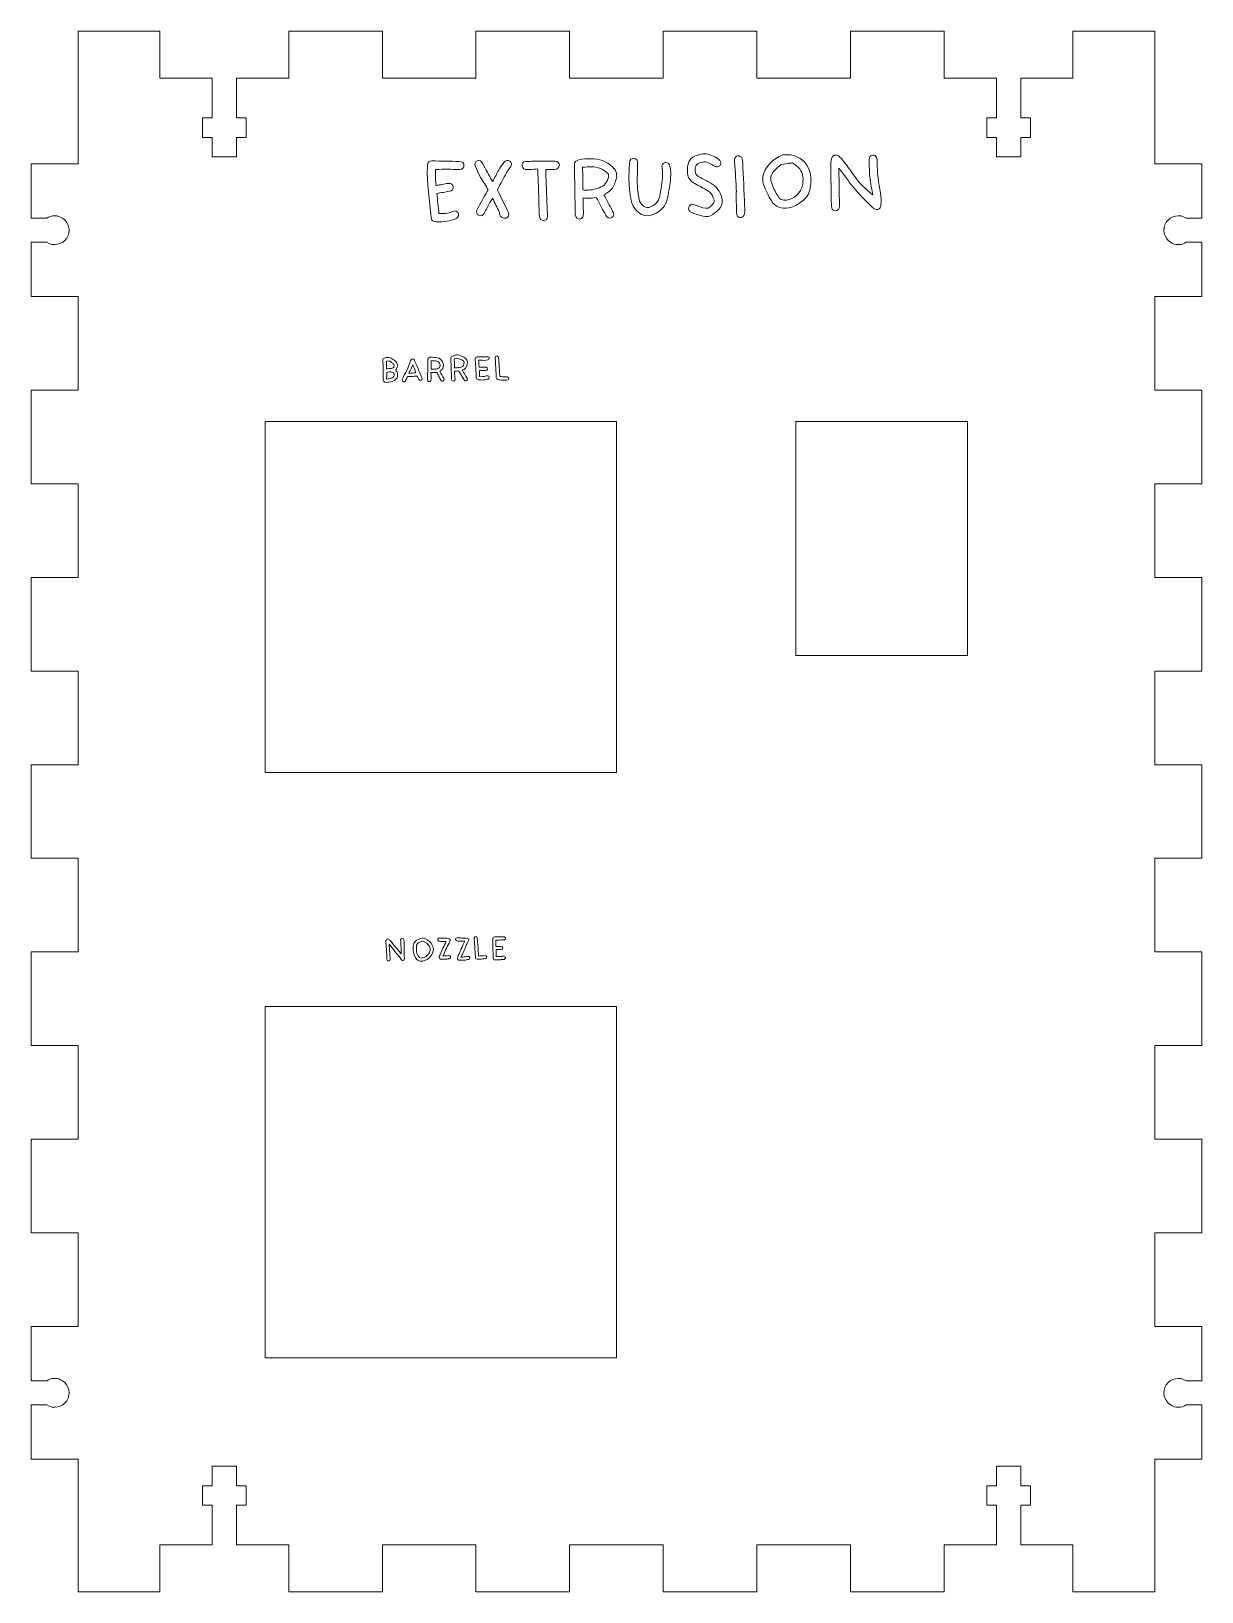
# Model space of a CAD drawing. Header units: inches. Extents: x 30 to 180, y 56 to 256.
import ezdxf

# ---------------------------------------------------------------- set-up
doc = ezdxf.new("R2010")
doc.units = ezdxf.units.IN
doc.header["$MEASUREMENT"] = 0

# ---------------------------------------------------------------- blocks, each defined once
blk = doc.blocks.new('block 2')
at = {"color": 7, "lineweight": 15, "true_color": 0xffffff}
blk.add_open_spline([(134.35, 237.73), (134.88, 237.02), (135.38, 236.28), (135.96, 235.61)], degree=3, dxfattribs=at)
blk = doc.blocks.new('block 3')
at = {"color": 7, "lineweight": 15, "true_color": 0xffffff}
blk.add_open_spline([(135.96, 235.61), (136.57, 234.9), (137.26, 234.26), (137.91, 233.6)], degree=3, dxfattribs=at)
blk = doc.blocks.new('block 4')
at = {"color": 7, "lineweight": 15, "true_color": 0xffffff}
blk.add_open_spline([(137.91, 233.6), (138.03, 233.48), (138.14, 233.37), (138.27, 233.27)], degree=3, dxfattribs=at)
blk = doc.blocks.new('block 5')
at = {"color": 7, "lineweight": 15, "true_color": 0xffffff}
blk.add_open_spline([(138.27, 233.27), (138.69, 232.97), (139.17, 233.18), (139.19, 233.69)], degree=3, dxfattribs=at)
blk = doc.blocks.new('block 6')
at = {"color": 7, "lineweight": 15, "true_color": 0xffffff}
blk.add_open_spline([(139.19, 233.69), (139.21, 234.2), (139.24, 234.73), (139.14, 235.23)], degree=3, dxfattribs=at)
blk = doc.blocks.new('block 7')
at = {"color": 7, "lineweight": 15, "true_color": 0xffffff}
blk.add_open_spline([(139.14, 235.23), (138.88, 236.56), (138.68, 237.89), (138.72, 239.25)], degree=3, dxfattribs=at)
blk = doc.blocks.new('block 8')
at = {"color": 7, "lineweight": 15, "true_color": 0xffffff}
blk.add_open_spline([(138.72, 239.25), (138.73, 239.43), (138.68, 239.63), (138.62, 239.81)], degree=3, dxfattribs=at)
blk = doc.blocks.new('block 9')
at = {"color": 7, "lineweight": 15, "true_color": 0xffffff}
blk.add_open_spline([(138.62, 239.81), (138.55, 240.02), (138.37, 240.13), (138.15, 240.11)], degree=3, dxfattribs=at)
blk = doc.blocks.new('block 10')
at = {"color": 7, "lineweight": 15, "true_color": 0xffffff}
blk.add_open_spline([(138.15, 240.11), (137.92, 240.1), (137.77, 239.98), (137.71, 239.76)], degree=3, dxfattribs=at)
blk = doc.blocks.new('block 11')
at = {"color": 7, "lineweight": 15, "true_color": 0xffffff}
blk.add_open_spline([(137.71, 239.76), (137.68, 239.66), (137.67, 239.54), (137.67, 239.43)], degree=3, dxfattribs=at)
blk = doc.blocks.new('block 12')
at = {"color": 7, "lineweight": 15, "true_color": 0xffffff}
blk.add_open_spline([(137.67, 239.43), (137.68, 239.16), (137.7, 238.9), (137.7, 238.63)], degree=3, dxfattribs=at)
blk = doc.blocks.new('block 13')
at = {"color": 7, "lineweight": 15, "true_color": 0xffffff}
blk.add_open_spline([(137.7, 238.63), (137.71, 237.76), (137.76, 236.9), (137.95, 236.05)], degree=3, dxfattribs=at)
blk = doc.blocks.new('block 14')
at = {"color": 7, "lineweight": 15, "true_color": 0xffffff}
blk.add_open_spline([(137.95, 236.05), (138.04, 235.66), (138.1, 235.28), (138.15, 235.03)], degree=3, dxfattribs=at)
blk = doc.blocks.new('block 15')
at = {"color": 7, "lineweight": 15, "true_color": 0xffffff}
blk.add_open_spline([(138.15, 235.03), (137.85, 235.28), (137.47, 235.58), (137.11, 235.9)], degree=3, dxfattribs=at)
blk = doc.blocks.new('block 16')
at = {"color": 7, "lineweight": 15, "true_color": 0xffffff}
blk.add_open_spline([(137.11, 235.9), (136.53, 236.42), (136.06, 237.03), (135.63, 237.67)], degree=3, dxfattribs=at)
blk = doc.blocks.new('block 17')
at = {"color": 7, "lineweight": 15, "true_color": 0xffffff}
blk.add_open_spline([(135.63, 237.67), (135.23, 238.26), (134.8, 238.83), (134.36, 239.4)], degree=3, dxfattribs=at)
blk = doc.blocks.new('block 18')
at = {"color": 7, "lineweight": 15, "true_color": 0xffffff}
blk.add_open_spline([(134.36, 239.4), (134.19, 239.62), (133.99, 239.83), (133.77, 240)], degree=3, dxfattribs=at)
blk = doc.blocks.new('block 19')
at = {"color": 7, "lineweight": 15, "true_color": 0xffffff}
blk.add_open_spline([(133.77, 240), (133.39, 240.28), (132.94, 240.1), (132.86, 239.63)], degree=3, dxfattribs=at)
blk = doc.blocks.new('block 20')
at = {"color": 7, "lineweight": 15, "true_color": 0xffffff}
blk.add_open_spline([(132.86, 239.63), (132.8, 239.35), (132.76, 239.06), (132.76, 238.77)], degree=3, dxfattribs=at)
blk = doc.blocks.new('block 21')
at = {"color": 7, "lineweight": 15, "true_color": 0xffffff}
blk.add_open_spline([(132.76, 238.77), (132.78, 237.07), (132.81, 235.38), (132.84, 233.68)], degree=3, dxfattribs=at)
blk = doc.blocks.new('block 22')
at = {"color": 7, "lineweight": 15, "true_color": 0xffffff}
blk.add_open_spline([(132.84, 233.68), (132.84, 233.57), (132.86, 233.45), (132.89, 233.35)], degree=3, dxfattribs=at)
blk = doc.blocks.new('block 23')
at = {"color": 7, "lineweight": 15, "true_color": 0xffffff}
blk.add_open_spline([(132.89, 233.35), (132.95, 233.12), (133.15, 232.98), (133.37, 232.98)], degree=3, dxfattribs=at)
blk = doc.blocks.new('block 24')
at = {"color": 7, "lineweight": 15, "true_color": 0xffffff}
blk.add_open_spline([(133.37, 232.98), (133.6, 232.99), (133.8, 233.15), (133.85, 233.38)], degree=3, dxfattribs=at)
blk = doc.blocks.new('block 25')
at = {"color": 7, "lineweight": 15, "true_color": 0xffffff}
blk.add_open_spline([(133.85, 233.38), (133.87, 233.51), (133.88, 233.64), (133.87, 233.77)], degree=3, dxfattribs=at)
blk = doc.blocks.new('block 26')
at = {"color": 7, "lineweight": 15, "true_color": 0xffffff}
blk.add_open_spline([(133.87, 233.77), (133.85, 235.21), (133.83, 236.66), (133.8, 238.11)], degree=3, dxfattribs=at)
blk = doc.blocks.new('block 27')
at = {"color": 7, "lineweight": 15, "true_color": 0xffffff}
blk.add_open_spline([(133.8, 238.11), (133.8, 238.2), (133.8, 238.28), (133.8, 238.37)], degree=3, dxfattribs=at)
blk = doc.blocks.new('block 28')
at = {"color": 7, "lineweight": 15, "true_color": 0xffffff}
blk.add_open_spline([(133.8, 238.37), (133.82, 238.37), (133.84, 238.38), (133.86, 238.39)], degree=3, dxfattribs=at)
blk = doc.blocks.new('block 29')
at = {"color": 7, "lineweight": 15, "true_color": 0xffffff}
blk.add_open_spline([(133.86, 238.39), (134.02, 238.17), (134.18, 237.95), (134.35, 237.73)], degree=3, dxfattribs=at)
blk = doc.blocks.new('block 30')
at = {"color": 7, "lineweight": 15, "true_color": 0xffffff}
blk.add_open_spline([(88.18, 239), (88.01, 239.34), (87.74, 239.51), (87.46, 239.39)], degree=3, dxfattribs=at)
blk = doc.blocks.new('block 31')
at = {"color": 7, "lineweight": 15, "true_color": 0xffffff}
blk.add_open_spline([(87.46, 239.39), (87.18, 239.28), (87.07, 238.99), (87.22, 238.64)], degree=3, dxfattribs=at)
blk = doc.blocks.new('block 32')
at = {"color": 7, "lineweight": 15, "true_color": 0xffffff}
blk.add_open_spline([(87.22, 238.64), (87.39, 238.24), (87.56, 237.84), (87.77, 237.46)], degree=3, dxfattribs=at)
blk = doc.blocks.new('block 33')
at = {"color": 7, "lineweight": 15, "true_color": 0xffffff}
blk.add_open_spline([(87.77, 237.46), (88.08, 236.92), (88.42, 236.39), (88.75, 235.86)], degree=3, dxfattribs=at)
blk = doc.blocks.new('block 34')
at = {"color": 7, "lineweight": 15, "true_color": 0xffffff}
blk.add_open_spline([(88.75, 235.86), (88.84, 235.72), (88.83, 235.62), (88.75, 235.49)], degree=3, dxfattribs=at)
blk = doc.blocks.new('block 35')
at = {"color": 7, "lineweight": 15, "true_color": 0xffffff}
blk.add_open_spline([(88.75, 235.49), (88.33, 234.74), (87.91, 233.99), (87.5, 233.23)], degree=3, dxfattribs=at)
blk = doc.blocks.new('block 36')
at = {"color": 7, "lineweight": 15, "true_color": 0xffffff}
blk.add_open_spline([(87.5, 233.23), (87.44, 233.12), (87.4, 232.99), (87.38, 232.87)], degree=3, dxfattribs=at)
blk = doc.blocks.new('block 37')
at = {"color": 7, "lineweight": 15, "true_color": 0xffffff}
blk.add_open_spline([(87.38, 232.87), (87.36, 232.64), (87.52, 232.43), (87.73, 232.37)], degree=3, dxfattribs=at)
blk = doc.blocks.new('block 38')
at = {"color": 7, "lineweight": 15, "true_color": 0xffffff}
blk.add_open_spline([(87.73, 232.37), (87.97, 232.3), (88.21, 232.39), (88.35, 232.65)], degree=3, dxfattribs=at)
blk = doc.blocks.new('block 39')
at = {"color": 7, "lineweight": 15, "true_color": 0xffffff}
blk.add_open_spline([(88.35, 232.65), (88.6, 233.11), (88.84, 233.58), (89.08, 234.04)], degree=3, dxfattribs=at)
blk = doc.blocks.new('block 40')
at = {"color": 7, "lineweight": 15, "true_color": 0xffffff}
blk.add_open_spline([(89.08, 234.04), (89.18, 234.22), (89.29, 234.39), (89.41, 234.59)], degree=3, dxfattribs=at)
blk = doc.blocks.new('block 41')
at = {"color": 7, "lineweight": 15, "true_color": 0xffffff}
blk.add_open_spline([(89.41, 234.59), (89.71, 233.98), (90, 233.4), (90.28, 232.83)], degree=3, dxfattribs=at)
blk = doc.blocks.new('block 42')
at = {"color": 7, "lineweight": 15, "true_color": 0xffffff}
blk.add_open_spline([(90.28, 232.83), (90.3, 232.78), (90.3, 232.72), (90.31, 232.66)], degree=3, dxfattribs=at)
blk = doc.blocks.new('block 43')
at = {"color": 7, "lineweight": 15, "true_color": 0xffffff}
blk.add_open_spline([(90.31, 232.66), (90.34, 232.38), (90.5, 232.19), (90.75, 232.07)], degree=3, dxfattribs=at)
blk = doc.blocks.new('block 44')
at = {"color": 7, "lineweight": 15, "true_color": 0xffffff}
blk.add_open_spline([(90.75, 232.07), (90.93, 231.98), (91.12, 231.99), (91.29, 232.12)], degree=3, dxfattribs=at)
blk = doc.blocks.new('block 45')
at = {"color": 7, "lineweight": 15, "true_color": 0xffffff}
blk.add_open_spline([(91.29, 232.12), (91.46, 232.24), (91.53, 232.42), (91.48, 232.63)], degree=3, dxfattribs=at)
blk = doc.blocks.new('block 46')
at = {"color": 7, "lineweight": 15, "true_color": 0xffffff}
blk.add_open_spline([(91.48, 232.63), (91.45, 232.75), (91.4, 232.87), (91.35, 232.99)], degree=3, dxfattribs=at)
blk = doc.blocks.new('block 47')
at = {"color": 7, "lineweight": 15, "true_color": 0xffffff}
blk.add_open_spline([(91.35, 232.99), (90.95, 233.81), (90.55, 234.62), (90.14, 235.43)], degree=3, dxfattribs=at)
blk = doc.blocks.new('block 48')
at = {"color": 7, "lineweight": 15, "true_color": 0xffffff}
blk.add_open_spline([(90.14, 235.43), (90.06, 235.59), (90.05, 235.71), (90.14, 235.88)], degree=3, dxfattribs=at)
blk = doc.blocks.new('block 49')
at = {"color": 7, "lineweight": 15, "true_color": 0xffffff}
blk.add_open_spline([(90.14, 235.88), (90.65, 236.79), (91.07, 237.75), (91.71, 238.58)], degree=3, dxfattribs=at)
blk = doc.blocks.new('block 50')
at = {"color": 7, "lineweight": 15, "true_color": 0xffffff}
blk.add_open_spline([(91.71, 238.58), (91.93, 238.86), (91.87, 239.18), (91.63, 239.35)], degree=3, dxfattribs=at)
blk = doc.blocks.new('block 51')
at = {"color": 7, "lineweight": 15, "true_color": 0xffffff}
blk.add_open_spline([(91.63, 239.35), (91.39, 239.52), (91.09, 239.45), (90.88, 239.16)], degree=3, dxfattribs=at)
blk = doc.blocks.new('block 52')
at = {"color": 7, "lineweight": 15, "true_color": 0xffffff}
blk.add_open_spline([(90.88, 239.16), (90.65, 238.84), (90.42, 238.52), (90.22, 238.18)], degree=3, dxfattribs=at)
blk = doc.blocks.new('block 53')
at = {"color": 7, "lineweight": 15, "true_color": 0xffffff}
blk.add_open_spline([(90.22, 238.18), (89.94, 237.71), (89.7, 237.23), (89.43, 236.73)], degree=3, dxfattribs=at)
blk = doc.blocks.new('block 54')
at = {"color": 7, "lineweight": 15, "true_color": 0xffffff}
blk.add_open_spline([(89.43, 236.73), (89.4, 236.78), (89.37, 236.8), (89.36, 236.82)], degree=3, dxfattribs=at)
blk = doc.blocks.new('block 55')
at = {"color": 7, "lineweight": 15, "true_color": 0xffffff}
blk.add_open_spline([(89.36, 236.82), (88.96, 237.55), (88.56, 238.27), (88.18, 239)], degree=3, dxfattribs=at)
blk = doc.blocks.new('block 56')
at = {"color": 7, "lineweight": 15, "true_color": 0xffffff}
blk.add_open_spline([(95.41, 232.54), (95.41, 232.41), (95.42, 232.28), (95.44, 232.16)], degree=3, dxfattribs=at)
blk = doc.blocks.new('block 57')
at = {"color": 7, "lineweight": 15, "true_color": 0xffffff}
blk.add_open_spline([(95.44, 232.16), (95.5, 231.91), (95.7, 231.74), (95.93, 231.74)], degree=3, dxfattribs=at)
blk = doc.blocks.new('block 58')
at = {"color": 7, "lineweight": 15, "true_color": 0xffffff}
blk.add_open_spline([(95.93, 231.74), (96.17, 231.73), (96.39, 231.88), (96.45, 232.13)], degree=3, dxfattribs=at)
blk = doc.blocks.new('block 59')
at = {"color": 7, "lineweight": 15, "true_color": 0xffffff}
blk.add_open_spline([(96.45, 232.13), (96.48, 232.25), (96.48, 232.38), (96.48, 232.51)], degree=3, dxfattribs=at)
blk = doc.blocks.new('block 60')
at = {"color": 7, "lineweight": 15, "true_color": 0xffffff}
blk.add_open_spline([(96.48, 232.51), (96.47, 232.66), (96.44, 232.81), (96.43, 232.97)], degree=3, dxfattribs=at)
blk = doc.blocks.new('block 61')
at = {"color": 7, "lineweight": 15, "true_color": 0xffffff}
blk.add_open_spline([(96.43, 232.97), (96.37, 234.45), (96.32, 235.94), (96.27, 237.43)], degree=3, dxfattribs=at)
blk = doc.blocks.new('block 62')
at = {"color": 7, "lineweight": 15, "true_color": 0xffffff}
blk.add_open_spline([(96.27, 237.43), (96.26, 237.71), (96.26, 238), (96.25, 238.25)], degree=3, dxfattribs=at)
blk = doc.blocks.new('block 63')
at = {"color": 7, "lineweight": 15, "true_color": 0xffffff}
blk.add_open_spline([(96.25, 238.25), (96.64, 238.26), (97.01, 238.27), (97.38, 238.27)], degree=3, dxfattribs=at)
blk = doc.blocks.new('block 64')
at = {"color": 7, "lineweight": 15, "true_color": 0xffffff}
blk.add_open_spline([(97.38, 238.27), (97.71, 238.27), (97.97, 238.5), (97.98, 238.8)], degree=3, dxfattribs=at)
blk = doc.blocks.new('block 65')
at = {"color": 7, "lineweight": 15, "true_color": 0xffffff}
blk.add_open_spline([(97.98, 238.8), (97.98, 239.1), (97.75, 239.33), (97.41, 239.33)], degree=3, dxfattribs=at)
blk = doc.blocks.new('block 66')
at = {"color": 7, "lineweight": 15, "true_color": 0xffffff}
blk.add_open_spline([(97.41, 239.33), (97, 239.34), (96.6, 239.33), (96.2, 239.33)], degree=3, dxfattribs=at)
blk = doc.blocks.new('block 67')
at = {"color": 7, "lineweight": 15, "true_color": 0xffffff}
blk.add_open_spline([(96.2, 239.33), (95.66, 239.33), (95.12, 239.34), (94.59, 239.33)], degree=3, dxfattribs=at)
blk = doc.blocks.new('block 68')
at = {"color": 7, "lineweight": 15, "true_color": 0xffffff}
blk.add_open_spline([(94.59, 239.33), (94.35, 239.33), (94.11, 239.28), (93.87, 239.3)], degree=3, dxfattribs=at)
blk = doc.blocks.new('block 69')
at = {"color": 7, "lineweight": 15, "true_color": 0xffffff}
blk.add_open_spline([(93.87, 239.3), (93.53, 239.33), (93.3, 239.22), (93.23, 238.94)], degree=3, dxfattribs=at)
blk = doc.blocks.new('block 70')
at = {"color": 7, "lineweight": 15, "true_color": 0xffffff}
blk.add_open_spline([(93.23, 238.94), (93.17, 238.64), (93.34, 238.35), (93.66, 238.28)], degree=3, dxfattribs=at)
blk = doc.blocks.new('block 71')
at = {"color": 7, "lineweight": 15, "true_color": 0xffffff}
blk.add_open_spline([(93.66, 238.28), (93.83, 238.24), (94.02, 238.25), (94.21, 238.26), (94.52, 238.28), (94.84, 238.32), (95.19, 238.35)], degree=3, knots=[0, 0, 0, 0, 1, 1, 1, 2, 2, 2, 2], dxfattribs=at)
blk = doc.blocks.new('block 72')
at = {"color": 7, "lineweight": 15, "true_color": 0xffffff}
blk.add_open_spline([(95.19, 238.35), (95.21, 237.96), (95.24, 237.62), (95.25, 237.27)], degree=3, dxfattribs=at)
blk = doc.blocks.new('block 73')
at = {"color": 7, "lineweight": 15, "true_color": 0xffffff}
blk.add_open_spline([(95.25, 237.27), (95.31, 235.7), (95.36, 234.12), (95.41, 232.54)], degree=3, dxfattribs=at)
blk = doc.blocks.new('block 74')
at = {"color": 7, "lineweight": 15, "true_color": 0xffffff}
blk.add_open_spline([(120.68, 232.75), (120.68, 232.37), (120.83, 232.14), (121.11, 232.1)], degree=3, dxfattribs=at)
blk = doc.blocks.new('block 75')
at = {"color": 7, "lineweight": 15, "true_color": 0xffffff}
blk.add_open_spline([(121.11, 232.1), (121.41, 232.06), (121.59, 232.25), (121.71, 232.6)], degree=3, dxfattribs=at)
blk = doc.blocks.new('block 76')
at = {"color": 7, "lineweight": 15, "true_color": 0xffffff}
blk.add_open_spline([(121.71, 232.6), (121.83, 232.94), (121.74, 233.27), (121.72, 233.6)], degree=3, dxfattribs=at)
blk = doc.blocks.new('block 77')
at = {"color": 7, "lineweight": 15, "true_color": 0xffffff}
blk.add_open_spline([(121.72, 233.6), (121.64, 235.46), (121.56, 237.33), (121.48, 239.19)], degree=3, dxfattribs=at)
blk = doc.blocks.new('block 78')
at = {"color": 7, "lineweight": 15, "true_color": 0xffffff}
blk.add_open_spline([(121.48, 239.19), (121.47, 239.36), (121.45, 239.53), (121.39, 239.68)], degree=3, dxfattribs=at)
blk = doc.blocks.new('block 79')
at = {"color": 7, "lineweight": 15, "true_color": 0xffffff}
blk.add_open_spline([(121.39, 239.68), (121.31, 239.92), (121.07, 240.05), (120.84, 240.01)], degree=3, dxfattribs=at)
blk = doc.blocks.new('block 80')
at = {"color": 7, "lineweight": 15, "true_color": 0xffffff}
blk.add_open_spline([(120.84, 240.01), (120.61, 239.98), (120.44, 239.78), (120.43, 239.52)], degree=3, dxfattribs=at)
blk = doc.blocks.new('block 81')
at = {"color": 7, "lineweight": 15, "true_color": 0xffffff}
blk.add_open_spline([(120.43, 239.52), (120.42, 239.42), (120.43, 239.33), (120.44, 239.23)], degree=3, dxfattribs=at)
blk = doc.blocks.new('block 82')
at = {"color": 7, "lineweight": 15, "true_color": 0xffffff}
blk.add_open_spline([(120.44, 239.23), (120.52, 237.96), (120.61, 236.68), (120.69, 235.41)], degree=3, dxfattribs=at)
blk = doc.blocks.new('block 83')
at = {"color": 7, "lineweight": 15, "true_color": 0xffffff}
blk.add_open_spline([(120.69, 235.41), (120.67, 235.41), (120.65, 235.4), (120.63, 235.4)], degree=3, dxfattribs=at)
blk = doc.blocks.new('block 84')
at = {"color": 7, "lineweight": 15, "true_color": 0xffffff}
blk.add_open_spline([(120.63, 235.4), (120.65, 234.52), (120.67, 233.63), (120.68, 232.75)], degree=3, dxfattribs=at)
blk = doc.blocks.new('block 85')
at = {"color": 7, "lineweight": 15, "true_color": 0xffffff}
blk.add_open_spline([(76.39, 138.74), (76.63, 138.44), (76.85, 138.14), (77.09, 137.85)], degree=3, dxfattribs=at)
blk = doc.blocks.new('block 86')
at = {"color": 7, "lineweight": 15, "true_color": 0xffffff}
blk.add_open_spline([(77.09, 137.85), (77.3, 137.59), (77.54, 137.34), (77.7, 137.04)], degree=3, dxfattribs=at)
blk = doc.blocks.new('block 87')
at = {"color": 7, "lineweight": 15, "true_color": 0xffffff}
blk.add_open_spline([(77.7, 137.04), (77.72, 137), (77.76, 136.97), (77.79, 136.94)], degree=3, dxfattribs=at)
blk = doc.blocks.new('block 88')
at = {"color": 7, "lineweight": 15, "true_color": 0xffffff}
blk.add_open_spline([(77.79, 136.94), (77.91, 136.85), (78.07, 136.9), (78.1, 137.05)], degree=3, dxfattribs=at)
blk = doc.blocks.new('block 89')
at = {"color": 7, "lineweight": 15, "true_color": 0xffffff}
blk.add_open_spline([(78.1, 137.05), (78.12, 137.09), (78.12, 137.14), (78.12, 137.18)], degree=3, dxfattribs=at)
blk = doc.blocks.new('block 90')
at = {"color": 7, "lineweight": 15, "true_color": 0xffffff}
blk.add_open_spline([(78.12, 137.18), (78.11, 137.89), (78.09, 138.6), (78.08, 139.31)], degree=3, dxfattribs=at)
blk = doc.blocks.new('block 91')
at = {"color": 7, "lineweight": 15, "true_color": 0xffffff}
blk.add_open_spline([(78.08, 139.31), (78.08, 139.4), (78.07, 139.48), (78.05, 139.56)], degree=3, dxfattribs=at)
blk = doc.blocks.new('block 92')
at = {"color": 7, "lineweight": 15, "true_color": 0xffffff}
blk.add_open_spline([(78.05, 139.56), (78.03, 139.7), (77.92, 139.77), (77.81, 139.75), (77.69, 139.72), (77.62, 139.61), (77.65, 139.47)], degree=3, knots=[0, 0, 0, 0, 1, 1, 1, 2, 2, 2, 2], dxfattribs=at)
blk = doc.blocks.new('block 93')
at = {"color": 7, "lineweight": 15, "true_color": 0xffffff}
blk.add_open_spline([(77.65, 139.47), (77.66, 139.41), (77.67, 139.34), (77.68, 139.27)], degree=3, dxfattribs=at)
blk = doc.blocks.new('block 94')
at = {"color": 7, "lineweight": 15, "true_color": 0xffffff}
blk.add_open_spline([(77.68, 139.27), (77.69, 138.8), (77.7, 138.32), (77.7, 137.85), (77.7, 137.83), (77.71, 137.8), (77.71, 137.77)], degree=3, knots=[0, 0, 0, 0, 1, 1, 1, 2, 2, 2, 2], dxfattribs=at)
blk = doc.blocks.new('block 95')
at = {"color": 7, "lineweight": 15, "true_color": 0xffffff}
blk.add_open_spline([(77.71, 137.77), (77.69, 137.77), (77.68, 137.77), (77.68, 137.78)], degree=3, dxfattribs=at)
blk = doc.blocks.new('block 96')
at = {"color": 7, "lineweight": 15, "true_color": 0xffffff}
blk.add_open_spline([(77.68, 137.78), (77.44, 138.06), (77.2, 138.35), (76.97, 138.64)], degree=3, dxfattribs=at)
blk = doc.blocks.new('block 97')
at = {"color": 7, "lineweight": 15, "true_color": 0xffffff}
blk.add_open_spline([(76.97, 138.64), (76.77, 138.88), (76.58, 139.13), (76.38, 139.38)], degree=3, dxfattribs=at)
blk = doc.blocks.new('block 98')
at = {"color": 7, "lineweight": 15, "true_color": 0xffffff}
blk.add_open_spline([(76.38, 139.38), (76.3, 139.47), (76.21, 139.55), (76.12, 139.61)], degree=3, dxfattribs=at)
blk = doc.blocks.new('block 99')
at = {"color": 7, "lineweight": 15, "true_color": 0xffffff}
blk.add_open_spline([(76.12, 139.61), (75.98, 139.72), (75.81, 139.65), (75.78, 139.47)], degree=3, dxfattribs=at)
blk = doc.blocks.new('block 100')
at = {"color": 7, "lineweight": 15, "true_color": 0xffffff}
blk.add_open_spline([(75.78, 139.47), (75.77, 139.44), (75.76, 139.41), (75.76, 139.38)], degree=3, dxfattribs=at)
blk = doc.blocks.new('block 101')
at = {"color": 7, "lineweight": 15, "true_color": 0xffffff}
blk.add_open_spline([(75.76, 139.38), (75.77, 139.17), (75.76, 138.95), (75.78, 138.74)], degree=3, dxfattribs=at)
blk = doc.blocks.new('block 102')
at = {"color": 7, "lineweight": 15, "true_color": 0xffffff}
blk.add_open_spline([(75.78, 138.74), (75.84, 138.22), (75.88, 137.69), (75.88, 137.16), (75.88, 137.11), (75.88, 137.06), (75.89, 137.01)], degree=3, knots=[0, 0, 0, 0, 1, 1, 1, 2, 2, 2, 2], dxfattribs=at)
blk = doc.blocks.new('block 103')
at = {"color": 7, "lineweight": 15, "true_color": 0xffffff}
blk.add_open_spline([(75.89, 137.01), (75.92, 136.89), (76.01, 136.82), (76.12, 136.84)], degree=3, dxfattribs=at)
blk = doc.blocks.new('block 104')
at = {"color": 7, "lineweight": 15, "true_color": 0xffffff}
blk.add_open_spline([(76.12, 136.84), (76.23, 136.85), (76.3, 136.94), (76.29, 137.07)], degree=3, dxfattribs=at)
blk = doc.blocks.new('block 105')
at = {"color": 7, "lineweight": 15, "true_color": 0xffffff}
blk.add_open_spline([(76.29, 137.07), (76.29, 137.13), (76.28, 137.2), (76.28, 137.27)], degree=3, dxfattribs=at)
blk = doc.blocks.new('block 106')
at = {"color": 7, "lineweight": 15, "true_color": 0xffffff}
blk.add_open_spline([(76.28, 137.27), (76.26, 137.65), (76.24, 138.04), (76.21, 138.43)], degree=3, dxfattribs=at)
blk = doc.blocks.new('block 107')
at = {"color": 7, "lineweight": 15, "true_color": 0xffffff}
blk.add_open_spline([(76.21, 138.43), (76.2, 138.61), (76.19, 138.79), (76.17, 138.98)], degree=3, dxfattribs=at)
blk = doc.blocks.new('block 108')
at = {"color": 7, "lineweight": 15, "true_color": 0xffffff}
blk.add_open_spline([(76.17, 138.98), (76.18, 138.98), (76.19, 138.98), (76.19, 138.99)], degree=3, dxfattribs=at)
blk = doc.blocks.new('block 109')
at = {"color": 7, "lineweight": 15, "true_color": 0xffffff}
blk.add_open_spline([(76.19, 138.99), (76.26, 138.9), (76.33, 138.82), (76.39, 138.74)], degree=3, dxfattribs=at)
blk = doc.blocks.new('block 110')
at = {"color": 7, "lineweight": 15, "true_color": 0xffffff}
blk.add_open_spline([(81.81, 138.13), (81.88, 138.39), (81.83, 138.63), (81.7, 138.87)], degree=3, dxfattribs=at)
blk = doc.blocks.new('block 111')
at = {"color": 7, "lineweight": 15, "true_color": 0xffffff}
blk.add_open_spline([(81.7, 138.87), (81.49, 139.28), (81.15, 139.53), (80.73, 139.71)], degree=3, dxfattribs=at)
blk = doc.blocks.new('block 112')
at = {"color": 7, "lineweight": 15, "true_color": 0xffffff}
blk.add_open_spline([(80.73, 139.71), (80.62, 139.75), (80.5, 139.82), (80.37, 139.77)], degree=3, dxfattribs=at)
blk = doc.blocks.new('block 113')
at = {"color": 7, "lineweight": 15, "true_color": 0xffffff}
blk.add_open_spline([(80.37, 139.77), (80.2, 139.72), (80.03, 139.67), (79.87, 139.6)], degree=3, dxfattribs=at)
blk = doc.blocks.new('block 114')
at = {"color": 7, "lineweight": 15, "true_color": 0xffffff}
blk.add_open_spline([(79.87, 139.6), (79.54, 139.46), (79.34, 139.2), (79.28, 138.84)], degree=3, dxfattribs=at)
blk = doc.blocks.new('block 115')
at = {"color": 7, "lineweight": 15, "true_color": 0xffffff}
blk.add_open_spline([(79.28, 138.84), (79.26, 138.74), (79.25, 138.63), (79.25, 138.53)], degree=3, dxfattribs=at)
blk = doc.blocks.new('block 116')
at = {"color": 7, "lineweight": 15, "true_color": 0xffffff}
blk.add_open_spline([(79.25, 138.53), (79.24, 138.09), (79.3, 137.66), (79.53, 137.27)], degree=3, dxfattribs=at)
blk = doc.blocks.new('block 117')
at = {"color": 7, "lineweight": 15, "true_color": 0xffffff}
blk.add_open_spline([(79.53, 137.27), (79.72, 136.95), (79.99, 136.8), (80.36, 136.8)], degree=3, dxfattribs=at)
blk = doc.blocks.new('block 118')
at = {"color": 7, "lineweight": 15, "true_color": 0xffffff}
blk.add_open_spline([(80.36, 136.8), (80.43, 136.81), (80.51, 136.82), (80.59, 136.84)], degree=3, dxfattribs=at)
blk = doc.blocks.new('block 119')
at = {"color": 7, "lineweight": 15, "true_color": 0xffffff}
blk.add_open_spline([(80.59, 136.84), (81.26, 137.02), (81.65, 137.47), (81.81, 138.13)], degree=3, dxfattribs=at)
blk = doc.blocks.new('block 120')
at = {"color": 7, "lineweight": 15, "true_color": 0xffffff}
blk.add_open_spline([(105.23, 236.9), (105.45, 237.56), (105.3, 238.11), (104.81, 238.59)], degree=3, dxfattribs=at)
blk = doc.blocks.new('block 121')
at = {"color": 7, "lineweight": 15, "true_color": 0xffffff}
blk.add_open_spline([(104.81, 238.59), (104.04, 239.37), (103.08, 239.63), (102.02, 239.64)], degree=3, dxfattribs=at)
blk = doc.blocks.new('block 122')
at = {"color": 7, "lineweight": 15, "true_color": 0xffffff}
blk.add_open_spline([(102.02, 239.64), (101.51, 239.64), (100.99, 239.65), (100.47, 239.51)], degree=3, dxfattribs=at)
blk = doc.blocks.new('block 123')
at = {"color": 7, "lineweight": 15, "true_color": 0xffffff}
blk.add_open_spline([(100.47, 239.51), (100.14, 239.41), (99.94, 239.29), (99.91, 238.94)], degree=3, dxfattribs=at)
blk = doc.blocks.new('block 124')
at = {"color": 7, "lineweight": 15, "true_color": 0xffffff}
blk.add_open_spline([(99.91, 238.94), (99.9, 238.77), (99.91, 238.6), (99.91, 238.43)], degree=3, dxfattribs=at)
blk = doc.blocks.new('block 125')
at = {"color": 7, "lineweight": 15, "true_color": 0xffffff}
blk.add_lwpolyline([(99.91, 238.43), (99.96, 235.49), (100.01, 233.17)], dxfattribs=at)
blk = doc.blocks.new('block 126')
at = {"color": 7, "lineweight": 15, "true_color": 0xffffff}
blk.add_open_spline([(100.01, 233.17), (100.01, 232.99), (100.01, 232.82), (100.02, 232.64), (100.02, 232.58), (100.02, 232.53), (100.02, 232.47)], degree=3, knots=[0, 0, 0, 0, 1, 1, 1, 2, 2, 2, 2], dxfattribs=at)
blk = doc.blocks.new('block 127')
at = {"color": 7, "lineweight": 15, "true_color": 0xffffff}
blk.add_open_spline([(100.02, 232.47), (100.07, 232.11), (100.32, 231.88), (100.63, 231.92)], degree=3, dxfattribs=at)
blk = doc.blocks.new('block 128')
at = {"color": 7, "lineweight": 15, "true_color": 0xffffff}
blk.add_open_spline([(100.63, 231.92), (100.94, 231.97), (101.09, 232.27), (101.07, 232.64)], degree=3, dxfattribs=at)
blk = doc.blocks.new('block 129')
at = {"color": 7, "lineweight": 15, "true_color": 0xffffff}
blk.add_open_spline([(101.07, 232.64), (101.03, 233.29), (101.04, 233.95), (101.03, 234.62)], degree=3, dxfattribs=at)
blk = doc.blocks.new('block 130')
at = {"color": 7, "lineweight": 15, "true_color": 0xffffff}
blk.add_open_spline([(101.03, 234.62), (101.18, 234.62), (101.3, 234.61), (101.42, 234.61)], degree=3, dxfattribs=at)
blk = doc.blocks.new('block 131')
at = {"color": 7, "lineweight": 15, "true_color": 0xffffff}
blk.add_open_spline([(101.42, 234.61), (101.75, 234.62), (102.1, 234.58), (102.42, 234.65)], degree=3, dxfattribs=at)
blk = doc.blocks.new('block 132')
at = {"color": 7, "lineweight": 15, "true_color": 0xffffff}
blk.add_open_spline([(102.42, 234.65), (102.68, 234.7), (102.78, 234.61), (102.88, 234.41)], degree=3, dxfattribs=at)
blk = doc.blocks.new('block 133')
at = {"color": 7, "lineweight": 15, "true_color": 0xffffff}
blk.add_open_spline([(102.88, 234.41), (103.22, 233.74), (103.57, 233.08), (103.92, 232.42)], degree=3, dxfattribs=at)
blk = doc.blocks.new('block 134')
at = {"color": 7, "lineweight": 15, "true_color": 0xffffff}
blk.add_open_spline([(103.92, 232.42), (104.11, 232.05), (104.43, 231.93), (104.72, 232.11)], degree=3, dxfattribs=at)
blk = doc.blocks.new('block 135')
at = {"color": 7, "lineweight": 15, "true_color": 0xffffff}
blk.add_open_spline([(104.72, 232.11), (105, 232.28), (105.01, 232.6), (104.81, 232.95)], degree=3, dxfattribs=at)
blk = doc.blocks.new('block 136')
at = {"color": 7, "lineweight": 15, "true_color": 0xffffff}
blk.add_open_spline([(104.81, 232.95), (104.42, 233.64), (104.06, 234.35), (103.7, 235.02)], degree=3, dxfattribs=at)
blk = doc.blocks.new('block 137')
at = {"color": 7, "lineweight": 15, "true_color": 0xffffff}
blk.add_open_spline([(103.7, 235.02), (104, 235.23), (104.3, 235.4), (104.55, 235.62)], degree=3, dxfattribs=at)
blk = doc.blocks.new('block 138')
at = {"color": 7, "lineweight": 15, "true_color": 0xffffff}
blk.add_open_spline([(104.55, 235.62), (104.93, 235.96), (105.07, 236.43), (105.23, 236.9)], degree=3, dxfattribs=at)
blk = doc.blocks.new('block 139')
at = {"color": 7, "lineweight": 15, "true_color": 0xffffff}
blk.add_open_spline([(130.22, 237.14), (130.27, 238.56), (128.95, 240.41), (126.83, 240.17)], degree=3, dxfattribs=at)
blk = doc.blocks.new('block 140')
at = {"color": 7, "lineweight": 15, "true_color": 0xffffff}
blk.add_open_spline([(126.83, 240.17), (126.68, 240.16), (126.52, 240.12), (126.39, 240.06)], degree=3, dxfattribs=at)
blk = doc.blocks.new('block 141')
at = {"color": 7, "lineweight": 15, "true_color": 0xffffff}
blk.add_open_spline([(126.39, 240.06), (125.79, 239.76), (125.24, 239.4), (124.81, 238.88)], degree=3, dxfattribs=at)
blk = doc.blocks.new('block 142')
at = {"color": 7, "lineweight": 15, "true_color": 0xffffff}
blk.add_open_spline([(124.81, 238.88), (124.2, 238.14), (123.83, 237.29), (124.16, 236.34)], degree=3, dxfattribs=at)
blk = doc.blocks.new('block 143')
at = {"color": 7, "lineweight": 15, "true_color": 0xffffff}
blk.add_open_spline([(124.16, 236.34), (124.41, 235.61), (124.76, 234.9), (125.16, 234.24)], degree=3, dxfattribs=at)
blk = doc.blocks.new('block 144')
at = {"color": 7, "lineweight": 15, "true_color": 0xffffff}
blk.add_open_spline([(125.16, 234.24), (125.65, 233.42), (126.46, 233.2), (127.37, 233.35)], degree=3, dxfattribs=at)
blk = doc.blocks.new('block 145')
at = {"color": 7, "lineweight": 15, "true_color": 0xffffff}
blk.add_open_spline([(127.37, 233.35), (128.02, 233.45), (128.57, 233.79), (129.08, 234.19)], degree=3, dxfattribs=at)
blk = doc.blocks.new('block 146')
at = {"color": 7, "lineweight": 15, "true_color": 0xffffff}
blk.add_open_spline([(129.08, 234.19), (129.65, 234.62), (130.01, 235.19), (130.12, 235.89)], degree=3, dxfattribs=at)
blk = doc.blocks.new('block 147')
at = {"color": 7, "lineweight": 15, "true_color": 0xffffff}
blk.add_open_spline([(130.12, 235.89), (130.19, 236.27), (130.21, 236.66), (130.25, 237.04)], degree=3, dxfattribs=at)
blk = doc.blocks.new('block 148')
at = {"color": 7, "lineweight": 15, "true_color": 0xffffff}
blk.add_open_spline([(130.25, 237.04), (130.24, 237.04), (130.23, 237.05), (130.22, 237.05)], degree=3, dxfattribs=at)
blk = doc.blocks.new('block 149')
at = {"color": 7, "lineweight": 15, "true_color": 0xffffff}
blk.add_open_spline([(130.22, 237.05), (130.22, 237.08), (130.21, 237.11), (130.22, 237.14)], degree=3, dxfattribs=at)
blk = doc.blocks.new('block 150')
at = {"color": 7, "lineweight": 15, "true_color": 0xffffff}
blk.add_open_spline([(85.2, 238.28), (85.55, 238.28), (85.77, 238.51), (85.76, 238.81)], degree=3, dxfattribs=at)
blk = doc.blocks.new('block 151')
at = {"color": 7, "lineweight": 15, "true_color": 0xffffff}
blk.add_open_spline([(85.76, 238.81), (85.76, 239.11), (85.54, 239.29), (85.17, 239.3)], degree=3, dxfattribs=at)
blk = doc.blocks.new('block 152')
at = {"color": 7, "lineweight": 15, "true_color": 0xffffff}
blk.add_open_spline([(85.17, 239.3), (83.99, 239.33), (82.82, 239.35), (81.65, 239.37)], degree=3, dxfattribs=at)
blk = doc.blocks.new('block 153')
at = {"color": 7, "lineweight": 15, "true_color": 0xffffff}
blk.add_open_spline([(81.65, 239.37), (81.33, 239.38), (81.11, 239.19), (81.08, 238.88)], degree=3, dxfattribs=at)
blk = doc.blocks.new('block 154')
at = {"color": 7, "lineweight": 15, "true_color": 0xffffff}
blk.add_open_spline([(81.08, 238.88), (81.07, 238.81), (81.07, 238.75), (81.07, 238.68)], degree=3, dxfattribs=at)
blk = doc.blocks.new('block 155')
at = {"color": 7, "lineweight": 15, "true_color": 0xffffff}
blk.add_open_spline([(81.07, 238.68), (80.98, 236.48), (81.41, 234.31), (81.54, 232.12)], degree=3, dxfattribs=at)
blk = doc.blocks.new('block 156')
at = {"color": 7, "lineweight": 15, "true_color": 0xffffff}
blk.add_open_spline([(81.54, 232.12), (81.56, 231.75), (81.83, 231.54), (82.2, 231.56)], degree=3, dxfattribs=at)
blk = doc.blocks.new('block 157')
at = {"color": 7, "lineweight": 15, "true_color": 0xffffff}
blk.add_open_spline([(82.2, 231.56), (82.65, 231.58), (83.12, 231.57), (83.57, 231.63)], degree=3, dxfattribs=at)
blk = doc.blocks.new('block 158')
at = {"color": 7, "lineweight": 15, "true_color": 0xffffff}
blk.add_open_spline([(83.57, 231.63), (83.97, 231.69), (84.36, 231.83), (84.74, 231.97)], degree=3, dxfattribs=at)
blk = doc.blocks.new('block 159')
at = {"color": 7, "lineweight": 15, "true_color": 0xffffff}
blk.add_open_spline([(84.74, 231.97), (84.87, 232.02), (84.98, 232.18), (85.04, 232.32)], degree=3, dxfattribs=at)
blk = doc.blocks.new('block 160')
at = {"color": 7, "lineweight": 15, "true_color": 0xffffff}
blk.add_open_spline([(85.04, 232.32), (85.12, 232.51), (85.06, 232.7), (84.89, 232.84)], degree=3, dxfattribs=at)
blk = doc.blocks.new('block 161')
at = {"color": 7, "lineweight": 15, "true_color": 0xffffff}
blk.add_open_spline([(84.89, 232.84), (84.71, 232.99), (84.5, 232.99), (84.31, 232.88)], degree=3, dxfattribs=at)
blk = doc.blocks.new('block 162')
at = {"color": 7, "lineweight": 15, "true_color": 0xffffff}
blk.add_open_spline([(84.31, 232.88), (83.75, 232.58), (83.14, 232.65), (82.55, 232.63)], degree=3, dxfattribs=at)
blk = doc.blocks.new('block 163')
at = {"color": 7, "lineweight": 15, "true_color": 0xffffff}
blk.add_open_spline([(82.55, 232.63), (82.46, 233.51), (82.37, 234.35), (82.28, 235.19)], degree=3, dxfattribs=at)
blk = doc.blocks.new('block 164')
at = {"color": 7, "lineweight": 15, "true_color": 0xffffff}
blk.add_open_spline([(82.28, 235.19), (82.55, 235.24), (82.82, 235.29), (83.09, 235.34)], degree=3, dxfattribs=at)
blk = doc.blocks.new('block 165')
at = {"color": 7, "lineweight": 15, "true_color": 0xffffff}
blk.add_open_spline([(83.09, 235.34), (83.36, 235.39), (83.62, 235.44), (83.89, 235.48)], degree=3, dxfattribs=at)
blk = doc.blocks.new('block 166')
at = {"color": 7, "lineweight": 15, "true_color": 0xffffff}
blk.add_open_spline([(83.89, 235.48), (84.22, 235.53), (84.41, 235.76), (84.38, 236.06)], degree=3, dxfattribs=at)
blk = doc.blocks.new('block 167')
at = {"color": 7, "lineweight": 15, "true_color": 0xffffff}
blk.add_open_spline([(84.38, 236.06), (84.34, 236.32), (84.12, 236.51), (83.8, 236.49)], degree=3, dxfattribs=at)
blk = doc.blocks.new('block 168')
at = {"color": 7, "lineweight": 15, "true_color": 0xffffff}
blk.add_open_spline([(83.8, 236.49), (83.46, 236.46), (83.12, 236.38), (82.78, 236.32)], degree=3, dxfattribs=at)
blk = doc.blocks.new('block 169')
at = {"color": 7, "lineweight": 15, "true_color": 0xffffff}
blk.add_open_spline([(82.78, 236.32), (82.58, 236.29), (82.38, 236.25), (82.15, 236.22)], degree=3, dxfattribs=at)
blk = doc.blocks.new('block 170')
at = {"color": 7, "lineweight": 15, "true_color": 0xffffff}
blk.add_lwpolyline([(82.15, 236.22), (82.13, 237.39), (82.12, 238.28)], dxfattribs=at)
blk = doc.blocks.new('block 171')
at = {"color": 7, "lineweight": 15, "true_color": 0xffffff}
blk.add_open_spline([(82.12, 238.28), (82.65, 238.29), (83.16, 238.3), (83.68, 238.3)], degree=3, dxfattribs=at)
blk = doc.blocks.new('block 172')
at = {"color": 7, "lineweight": 15, "true_color": 0xffffff}
blk.add_open_spline([(83.68, 238.3), (84.18, 238.3), (84.69, 238.27), (85.2, 238.28)], degree=3, dxfattribs=at)
blk = doc.blocks.new('block 173')
at = {"color": 7, "lineweight": 15, "true_color": 0xffffff}
blk.add_open_spline([(107.44, 233.58), (107.91, 232.69), (108.88, 232.14), (109.73, 232.41)], degree=3, dxfattribs=at)
blk = doc.blocks.new('block 174')
at = {"color": 7, "lineweight": 15, "true_color": 0xffffff}
blk.add_open_spline([(109.73, 232.41), (110.68, 232.72), (111.47, 233.28), (111.76, 234.31)], degree=3, dxfattribs=at)
blk = doc.blocks.new('block 175')
at = {"color": 7, "lineweight": 15, "true_color": 0xffffff}
blk.add_open_spline([(111.76, 234.31), (111.88, 234.73), (111.94, 235.17), (112.02, 235.6)], degree=3, dxfattribs=at)
blk = doc.blocks.new('block 176')
at = {"color": 7, "lineweight": 15, "true_color": 0xffffff}
blk.add_open_spline([(112.02, 235.6), (112.17, 236.47), (112.3, 237.34), (112.23, 238.22)], degree=3, dxfattribs=at)
blk = doc.blocks.new('block 177')
at = {"color": 7, "lineweight": 15, "true_color": 0xffffff}
blk.add_open_spline([(112.23, 238.22), (112.21, 238.43), (112.16, 238.65), (112.08, 238.85)], degree=3, dxfattribs=at)
blk = doc.blocks.new('block 178')
at = {"color": 7, "lineweight": 15, "true_color": 0xffffff}
blk.add_open_spline([(112.08, 238.85), (111.97, 239.12), (111.7, 239.23), (111.45, 239.14)], degree=3, dxfattribs=at)
blk = doc.blocks.new('block 179')
at = {"color": 7, "lineweight": 15, "true_color": 0xffffff}
blk.add_open_spline([(111.45, 239.14), (111.21, 239.06), (111.09, 238.8), (111.14, 238.51)], degree=3, dxfattribs=at)
blk = doc.blocks.new('block 180')
at = {"color": 7, "lineweight": 15, "true_color": 0xffffff}
blk.add_open_spline([(111.14, 238.51), (111.18, 238.31), (111.21, 238.11), (111.21, 237.92)], degree=3, dxfattribs=at)
blk = doc.blocks.new('block 181')
at = {"color": 7, "lineweight": 15, "true_color": 0xffffff}
blk.add_open_spline([(111.21, 237.92), (111.25, 236.97), (111.02, 236.05), (110.91, 235.12)], degree=3, dxfattribs=at)
blk = doc.blocks.new('block 182')
at = {"color": 7, "lineweight": 15, "true_color": 0xffffff}
blk.add_open_spline([(110.91, 235.12), (110.82, 234.36), (110.42, 233.85), (109.75, 233.51)], degree=3, dxfattribs=at)
blk = doc.blocks.new('block 183')
at = {"color": 7, "lineweight": 15, "true_color": 0xffffff}
blk.add_open_spline([(109.75, 233.51), (109.4, 233.33), (109.08, 233.35), (108.76, 233.58)], degree=3, dxfattribs=at)
blk = doc.blocks.new('block 184')
at = {"color": 7, "lineweight": 15, "true_color": 0xffffff}
blk.add_open_spline([(108.76, 233.58), (108.46, 233.81), (108.26, 234.12), (108.2, 234.48)], degree=3, dxfattribs=at)
blk = doc.blocks.new('block 185')
at = {"color": 7, "lineweight": 15, "true_color": 0xffffff}
blk.add_open_spline([(108.2, 234.48), (108.1, 235.04), (108, 235.61), (107.98, 236.18)], degree=3, dxfattribs=at)
blk = doc.blocks.new('block 186')
at = {"color": 7, "lineweight": 15, "true_color": 0xffffff}
blk.add_open_spline([(107.98, 236.18), (107.95, 237.12), (107.99, 238.07), (108.01, 239.02)], degree=3, dxfattribs=at)
blk = doc.blocks.new('block 187')
at = {"color": 7, "lineweight": 15, "true_color": 0xffffff}
blk.add_open_spline([(108.01, 239.02), (108.02, 239.41), (107.85, 239.69), (107.53, 239.71)], degree=3, dxfattribs=at)
blk = doc.blocks.new('block 188')
at = {"color": 7, "lineweight": 15, "true_color": 0xffffff}
blk.add_open_spline([(107.53, 239.71), (107.21, 239.74), (107.01, 239.54), (106.98, 239.13)], degree=3, dxfattribs=at)
blk = doc.blocks.new('block 189')
at = {"color": 7, "lineweight": 15, "true_color": 0xffffff}
blk.add_open_spline([(106.98, 239.13), (106.93, 238.47), (106.91, 237.8), (106.87, 237.12)], degree=3, dxfattribs=at)
blk = doc.blocks.new('block 190')
at = {"color": 7, "lineweight": 15, "true_color": 0xffffff}
blk.add_open_spline([(106.87, 237.12), (106.92, 236.47), (106.97, 235.82), (107.04, 235.16)], degree=3, dxfattribs=at)
blk = doc.blocks.new('block 191')
at = {"color": 7, "lineweight": 15, "true_color": 0xffffff}
blk.add_open_spline([(107.04, 235.16), (107.09, 234.62), (107.19, 234.08), (107.44, 233.58)], degree=3, dxfattribs=at)
blk = doc.blocks.new('block 192')
at = {"color": 7, "lineweight": 15, "true_color": 0xffffff}
blk.add_open_spline([(114.48, 238.96), (114.38, 238.58), (114.36, 238.16), (114.4, 237.77)], degree=3, dxfattribs=at)
blk = doc.blocks.new('block 193')
at = {"color": 7, "lineweight": 15, "true_color": 0xffffff}
blk.add_open_spline([(114.4, 237.77), (114.46, 237.18), (114.81, 236.74), (115.34, 236.46)], degree=3, dxfattribs=at)
blk = doc.blocks.new('block 194')
at = {"color": 7, "lineweight": 15, "true_color": 0xffffff}
blk.add_open_spline([(115.34, 236.46), (115.9, 236.16), (116.46, 235.86), (117.01, 235.54)], degree=3, dxfattribs=at)
blk = doc.blocks.new('block 195')
at = {"color": 7, "lineweight": 15, "true_color": 0xffffff}
blk.add_open_spline([(117.01, 235.54), (117.35, 235.34), (117.59, 235.04), (117.71, 234.65)], degree=3, dxfattribs=at)
blk = doc.blocks.new('block 196')
at = {"color": 7, "lineweight": 15, "true_color": 0xffffff}
blk.add_open_spline([(117.71, 234.65), (117.79, 234.41), (117.91, 234.15), (117.73, 233.94)], degree=3, dxfattribs=at)
blk = doc.blocks.new('block 197')
at = {"color": 7, "lineweight": 15, "true_color": 0xffffff}
blk.add_open_spline([(117.73, 233.94), (117.46, 233.64), (117.2, 233.23), (116.74, 233.3)], degree=3, dxfattribs=at)
blk = doc.blocks.new('block 198')
at = {"color": 7, "lineweight": 15, "true_color": 0xffffff}
blk.add_open_spline([(116.74, 233.3), (116.26, 233.37), (115.78, 233.55), (115.32, 233.72)], degree=3, dxfattribs=at)
blk = doc.blocks.new('block 199')
at = {"color": 7, "lineweight": 15, "true_color": 0xffffff}
blk.add_open_spline([(115.32, 233.72), (115.05, 233.82), (114.8, 233.82), (114.64, 233.62)], degree=3, dxfattribs=at)
blk = doc.blocks.new('block 200')
at = {"color": 7, "lineweight": 15, "true_color": 0xffffff}
blk.add_open_spline([(114.64, 233.62), (114.48, 233.42), (114.49, 233.12), (114.69, 232.92)], degree=3, dxfattribs=at)
blk = doc.blocks.new('block 201')
at = {"color": 7, "lineweight": 15, "true_color": 0xffffff}
blk.add_open_spline([(114.69, 232.92), (114.77, 232.83), (114.89, 232.75), (115, 232.71)], degree=3, dxfattribs=at)
blk = doc.blocks.new('block 202')
at = {"color": 7, "lineweight": 15, "true_color": 0xffffff}
blk.add_open_spline([(115, 232.71), (115.47, 232.56), (115.93, 232.39), (116.41, 232.29)], degree=3, dxfattribs=at)
blk = doc.blocks.new('block 203')
at = {"color": 7, "lineweight": 15, "true_color": 0xffffff}
blk.add_open_spline([(116.41, 232.29), (116.84, 232.21), (117.28, 232.23), (117.66, 232.51)], degree=3, dxfattribs=at)
blk = doc.blocks.new('block 204')
at = {"color": 7, "lineweight": 15, "true_color": 0xffffff}
blk.add_open_spline([(117.66, 232.51), (117.92, 232.71), (118.18, 232.92), (118.41, 233.15)], degree=3, dxfattribs=at)
blk = doc.blocks.new('block 205')
at = {"color": 7, "lineweight": 15, "true_color": 0xffffff}
blk.add_open_spline([(118.41, 233.15), (118.82, 233.57), (118.92, 234.08), (118.79, 234.64)], degree=3, dxfattribs=at)
blk = doc.blocks.new('block 206')
at = {"color": 7, "lineweight": 15, "true_color": 0xffffff}
blk.add_open_spline([(118.79, 234.64), (118.59, 235.46), (118.13, 236.09), (117.41, 236.51)], degree=3, dxfattribs=at)
blk = doc.blocks.new('block 207')
at = {"color": 7, "lineweight": 15, "true_color": 0xffffff}
blk.add_open_spline([(117.41, 236.51), (116.94, 236.78), (116.46, 237.03), (115.99, 237.28)], degree=3, dxfattribs=at)
blk = doc.blocks.new('block 208')
at = {"color": 7, "lineweight": 15, "true_color": 0xffffff}
blk.add_open_spline([(115.99, 237.28), (115.46, 237.55), (115.31, 237.83), (115.4, 238.43)], degree=3, dxfattribs=at)
blk = doc.blocks.new('block 209')
at = {"color": 7, "lineweight": 15, "true_color": 0xffffff}
blk.add_open_spline([(115.4, 238.43), (115.43, 238.69), (115.51, 238.92), (115.77, 239.04)], degree=3, dxfattribs=at)
blk = doc.blocks.new('block 210')
at = {"color": 7, "lineweight": 15, "true_color": 0xffffff}
blk.add_open_spline([(115.77, 239.04), (116.24, 239.27), (116.72, 239.33), (117.2, 239.08)], degree=3, dxfattribs=at)
blk = doc.blocks.new('block 211')
at = {"color": 7, "lineweight": 15, "true_color": 0xffffff}
blk.add_open_spline([(117.2, 239.08), (117.43, 238.96), (117.65, 238.82), (117.86, 238.69)], degree=3, dxfattribs=at)
blk = doc.blocks.new('block 212')
at = {"color": 7, "lineweight": 15, "true_color": 0xffffff}
blk.add_open_spline([(117.86, 238.69), (118.1, 238.55), (118.36, 238.56), (118.53, 238.74)], degree=3, dxfattribs=at)
blk = doc.blocks.new('block 213')
at = {"color": 7, "lineweight": 15, "true_color": 0xffffff}
blk.add_open_spline([(118.53, 238.74), (118.7, 238.92), (118.71, 239.21), (118.54, 239.42)], degree=3, dxfattribs=at)
blk = doc.blocks.new('block 214')
at = {"color": 7, "lineweight": 15, "true_color": 0xffffff}
blk.add_open_spline([(118.54, 239.42), (118.5, 239.47), (118.46, 239.52), (118.41, 239.56)], degree=3, dxfattribs=at)
blk = doc.blocks.new('block 215')
at = {"color": 7, "lineweight": 15, "true_color": 0xffffff}
blk.add_open_spline([(118.41, 239.56), (117.84, 239.96), (117.24, 240.28), (116.52, 240.27)], degree=3, dxfattribs=at)
blk = doc.blocks.new('block 216')
at = {"color": 7, "lineweight": 15, "true_color": 0xffffff}
blk.add_open_spline([(116.52, 240.27), (116.39, 240.26), (116.25, 240.26), (116.11, 240.23)], degree=3, dxfattribs=at)
blk = doc.blocks.new('block 217')
at = {"color": 7, "lineweight": 15, "true_color": 0xffffff}
blk.add_open_spline([(116.11, 240.23), (115.37, 240.07), (114.69, 239.78), (114.48, 238.96)], degree=3, dxfattribs=at)
blk = doc.blocks.new('block 218')
at = {"color": 7, "lineweight": 15, "true_color": 0xffffff}
blk.add_open_spline([(76.94, 213.74), (76.84, 213.8), (76.76, 213.88), (76.67, 213.94)], degree=3, dxfattribs=at)
blk = doc.blocks.new('block 219')
at = {"color": 7, "lineweight": 15, "true_color": 0xffffff}
blk.add_open_spline([(76.67, 213.94), (76.51, 214.06), (76.34, 214.16), (76.13, 214.16), (75.98, 214.16), (75.82, 214.18), (75.67, 214.15)], degree=3, knots=[0, 0, 0, 0, 1, 1, 1, 2, 2, 2, 2], dxfattribs=at)
blk = doc.blocks.new('block 220')
at = {"color": 7, "lineweight": 15, "true_color": 0xffffff}
blk.add_open_spline([(75.67, 214.15), (75.44, 214.11), (75.35, 214.02), (75.36, 213.82)], degree=3, dxfattribs=at)
blk = doc.blocks.new('block 221')
at = {"color": 7, "lineweight": 15, "true_color": 0xffffff}
blk.add_open_spline([(75.36, 213.82), (75.38, 213.46), (75.4, 213.09), (75.41, 212.73)], degree=3, dxfattribs=at)
blk = doc.blocks.new('block 222')
at = {"color": 7, "lineweight": 15, "true_color": 0xffffff}
blk.add_open_spline([(75.41, 212.73), (75.42, 212.27), (75.42, 211.81), (75.42, 211.35)], degree=3, dxfattribs=at)
blk = doc.blocks.new('block 223')
at = {"color": 7, "lineweight": 15, "true_color": 0xffffff}
blk.add_open_spline([(75.42, 211.35), (75.42, 211.11), (75.55, 210.99), (75.79, 210.99)], degree=3, dxfattribs=at)
blk = doc.blocks.new('block 224')
at = {"color": 7, "lineweight": 15, "true_color": 0xffffff}
blk.add_open_spline([(75.79, 210.99), (76.05, 210.98), (76.31, 211.04), (76.56, 211.11)], degree=3, dxfattribs=at)
blk = doc.blocks.new('block 225')
at = {"color": 7, "lineweight": 15, "true_color": 0xffffff}
blk.add_open_spline([(76.56, 211.11), (76.78, 211.17), (76.96, 211.3), (77.1, 211.47)], degree=3, dxfattribs=at)
blk = doc.blocks.new('block 226')
at = {"color": 7, "lineweight": 15, "true_color": 0xffffff}
blk.add_open_spline([(77.1, 211.47), (77.22, 211.62), (77.28, 211.78), (77.25, 211.97)], degree=3, dxfattribs=at)
blk = doc.blocks.new('block 227')
at = {"color": 7, "lineweight": 15, "true_color": 0xffffff}
blk.add_open_spline([(77.25, 211.97), (77.22, 212.19), (77.17, 212.4), (77.01, 212.56)], degree=3, dxfattribs=at)
blk = doc.blocks.new('block 228')
at = {"color": 7, "lineweight": 15, "true_color": 0xffffff}
blk.add_open_spline([(77.01, 212.56), (77.03, 212.59), (77.04, 212.61), (77.06, 212.63)], degree=3, dxfattribs=at)
blk = doc.blocks.new('block 229')
at = {"color": 7, "lineweight": 15, "true_color": 0xffffff}
blk.add_open_spline([(77.06, 212.63), (77.3, 212.88), (77.31, 213.51), (76.94, 213.74)], degree=3, dxfattribs=at)
blk = doc.blocks.new('block 230')
at = {"color": 7, "lineweight": 15, "true_color": 0xffffff}
blk.add_open_spline([(83.03, 212.76), (83.3, 213.33), (82.94, 214.02), (82.32, 214.14)], degree=3, dxfattribs=at)
blk = doc.blocks.new('block 231')
at = {"color": 7, "lineweight": 15, "true_color": 0xffffff}
blk.add_open_spline([(82.32, 214.14), (82.06, 214.18), (81.78, 214.21), (81.51, 214.22)], degree=3, dxfattribs=at)
blk = doc.blocks.new('block 232')
at = {"color": 7, "lineweight": 15, "true_color": 0xffffff}
blk.add_open_spline([(81.51, 214.22), (81.34, 214.22), (81.14, 214.11), (81.14, 213.92)], degree=3, dxfattribs=at)
blk = doc.blocks.new('block 233')
at = {"color": 7, "lineweight": 15, "true_color": 0xffffff}
blk.add_open_spline([(81.14, 213.92), (81.13, 213.4), (81.12, 212.88), (81.11, 212.36)], degree=3, dxfattribs=at)
blk = doc.blocks.new('block 234')
at = {"color": 7, "lineweight": 15, "true_color": 0xffffff}
blk.add_open_spline([(81.11, 212.36), (81.1, 212.01), (81.1, 211.67), (81.1, 211.33)], degree=3, dxfattribs=at)
blk = doc.blocks.new('block 235')
at = {"color": 7, "lineweight": 15, "true_color": 0xffffff}
blk.add_open_spline([(81.1, 211.33), (81.1, 211.28), (81.11, 211.22), (81.13, 211.18)], degree=3, dxfattribs=at)
blk = doc.blocks.new('block 236')
at = {"color": 7, "lineweight": 15, "true_color": 0xffffff}
blk.add_open_spline([(81.13, 211.18), (81.17, 211.1), (81.24, 211.05), (81.33, 211.06)], degree=3, dxfattribs=at)
blk = doc.blocks.new('block 237')
at = {"color": 7, "lineweight": 15, "true_color": 0xffffff}
blk.add_open_spline([(81.33, 211.06), (81.42, 211.06), (81.48, 211.11), (81.51, 211.19)], degree=3, dxfattribs=at)
blk = doc.blocks.new('block 238')
at = {"color": 7, "lineweight": 15, "true_color": 0xffffff}
blk.add_open_spline([(81.51, 211.19), (81.53, 211.24), (81.54, 211.3), (81.54, 211.36)], degree=3, dxfattribs=at)
blk = doc.blocks.new('block 239')
at = {"color": 7, "lineweight": 15, "true_color": 0xffffff}
blk.add_open_spline([(81.54, 211.36), (81.54, 211.62), (81.54, 211.89), (81.53, 212.15)], degree=3, dxfattribs=at)
blk = doc.blocks.new('block 240')
at = {"color": 7, "lineweight": 15, "true_color": 0xffffff}
blk.add_open_spline([(81.53, 212.15), (81.53, 212.19), (81.53, 212.23), (81.53, 212.26)], degree=3, dxfattribs=at)
blk = doc.blocks.new('block 241')
at = {"color": 7, "lineweight": 15, "true_color": 0xffffff}
blk.add_open_spline([(81.53, 212.26), (81.61, 212.25), (81.67, 212.23), (81.73, 212.24)], degree=3, dxfattribs=at)
blk = doc.blocks.new('block 242')
at = {"color": 7, "lineweight": 15, "true_color": 0xffffff}
blk.add_open_spline([(81.73, 212.24), (81.88, 212.24), (82.04, 212.25), (82.19, 212.26)], degree=3, dxfattribs=at)
blk = doc.blocks.new('block 243')
at = {"color": 7, "lineweight": 15, "true_color": 0xffffff}
blk.add_open_spline([(82.19, 212.26), (82.25, 212.27), (82.29, 212.25), (82.32, 212.19)], degree=3, dxfattribs=at)
blk = doc.blocks.new('block 244')
at = {"color": 7, "lineweight": 15, "true_color": 0xffffff}
blk.add_open_spline([(82.32, 212.19), (82.4, 212.02), (82.49, 211.85), (82.58, 211.68)], degree=3, dxfattribs=at)
blk = doc.blocks.new('block 245')
at = {"color": 7, "lineweight": 15, "true_color": 0xffffff}
blk.add_open_spline([(82.58, 211.68), (82.66, 211.53), (82.74, 211.38), (82.83, 211.24)], degree=3, dxfattribs=at)
blk = doc.blocks.new('block 246')
at = {"color": 7, "lineweight": 15, "true_color": 0xffffff}
blk.add_open_spline([(82.83, 211.24), (82.9, 211.13), (83.04, 211.11), (83.13, 211.18)], degree=3, dxfattribs=at)
blk = doc.blocks.new('block 247')
at = {"color": 7, "lineweight": 15, "true_color": 0xffffff}
blk.add_open_spline([(83.13, 211.18), (83.23, 211.25), (83.24, 211.37), (83.18, 211.48)], degree=3, dxfattribs=at)
blk = doc.blocks.new('block 248')
at = {"color": 7, "lineweight": 15, "true_color": 0xffffff}
blk.add_open_spline([(83.18, 211.48), (83.01, 211.79), (82.85, 212.1), (82.68, 212.41)], degree=3, dxfattribs=at)
blk = doc.blocks.new('block 249')
at = {"color": 7, "lineweight": 15, "true_color": 0xffffff}
blk.add_open_spline([(82.68, 212.41), (82.73, 212.45), (82.77, 212.46), (82.8, 212.5)], degree=3, dxfattribs=at)
blk = doc.blocks.new('block 250')
at = {"color": 7, "lineweight": 15, "true_color": 0xffffff}
blk.add_open_spline([(82.8, 212.5), (82.88, 212.58), (82.98, 212.66), (83.03, 212.76)], degree=3, dxfattribs=at)
blk = doc.blocks.new('block 251')
at = {"color": 7, "lineweight": 15, "true_color": 0xffffff}
blk.add_open_spline([(78.23, 211.16), (78.32, 211.33), (78.4, 211.5), (78.5, 211.67)], degree=3, dxfattribs=at)
blk = doc.blocks.new('block 252')
at = {"color": 7, "lineweight": 15, "true_color": 0xffffff}
blk.add_open_spline([(78.5, 211.67), (78.51, 211.7), (78.55, 211.73), (78.58, 211.73)], degree=3, dxfattribs=at)
blk = doc.blocks.new('block 253')
at = {"color": 7, "lineweight": 15, "true_color": 0xffffff}
blk.add_open_spline([(78.58, 211.73), (78.74, 211.73), (78.89, 211.72), (79.05, 211.73)], degree=3, dxfattribs=at)
blk = doc.blocks.new('block 254')
at = {"color": 7, "lineweight": 15, "true_color": 0xffffff}
blk.add_open_spline([(79.05, 211.73), (79.27, 211.75), (79.49, 211.78), (79.71, 211.79)], degree=3, dxfattribs=at)
blk = doc.blocks.new('block 255')
at = {"color": 7, "lineweight": 15, "true_color": 0xffffff}
blk.add_open_spline([(79.71, 211.79), (79.75, 211.79), (79.8, 211.76), (79.82, 211.73)], degree=3, dxfattribs=at)
blk = doc.blocks.new('block 256')
at = {"color": 7, "lineweight": 15, "true_color": 0xffffff}
blk.add_open_spline([(79.82, 211.73), (79.86, 211.64), (79.89, 211.54), (79.94, 211.44)], degree=3, dxfattribs=at)
blk = doc.blocks.new('block 257')
at = {"color": 7, "lineweight": 15, "true_color": 0xffffff}
blk.add_open_spline([(79.94, 211.44), (79.96, 211.39), (79.99, 211.34), (80.02, 211.3)], degree=3, dxfattribs=at)
blk = doc.blocks.new('block 258')
at = {"color": 7, "lineweight": 15, "true_color": 0xffffff}
blk.add_open_spline([(80.02, 211.3), (80.1, 211.22), (80.2, 211.2), (80.29, 211.25)], degree=3, dxfattribs=at)
blk = doc.blocks.new('block 259')
at = {"color": 7, "lineweight": 15, "true_color": 0xffffff}
blk.add_open_spline([(80.29, 211.25), (80.37, 211.3), (80.42, 211.4), (80.39, 211.5)], degree=3, dxfattribs=at)
blk = doc.blocks.new('block 260')
at = {"color": 7, "lineweight": 15, "true_color": 0xffffff}
blk.add_open_spline([(80.39, 211.5), (80.38, 211.55), (80.35, 211.6), (80.33, 211.64)], degree=3, dxfattribs=at)
blk = doc.blocks.new('block 261')
at = {"color": 7, "lineweight": 15, "true_color": 0xffffff}
blk.add_open_spline([(80.33, 211.64), (80.13, 212.14), (79.93, 212.63), (79.72, 213.13)], degree=3, dxfattribs=at)
blk = doc.blocks.new('block 262')
at = {"color": 7, "lineweight": 15, "true_color": 0xffffff}
blk.add_open_spline([(79.72, 213.13), (79.62, 213.37), (79.51, 213.61), (79.4, 213.85)], degree=3, dxfattribs=at)
blk = doc.blocks.new('block 263')
at = {"color": 7, "lineweight": 15, "true_color": 0xffffff}
blk.add_open_spline([(79.4, 213.85), (79.37, 213.94), (79.3, 214), (79.2, 214)], degree=3, dxfattribs=at)
blk = doc.blocks.new('block 264')
at = {"color": 7, "lineweight": 15, "true_color": 0xffffff}
blk.add_open_spline([(79.2, 214), (79.09, 214.01), (79.02, 213.95), (78.98, 213.86)], degree=3, dxfattribs=at)
blk = doc.blocks.new('block 265')
at = {"color": 7, "lineweight": 15, "true_color": 0xffffff}
blk.add_open_spline([(78.98, 213.86), (78.94, 213.79), (78.9, 213.72), (78.88, 213.65)], degree=3, dxfattribs=at)
blk = doc.blocks.new('block 266')
at = {"color": 7, "lineweight": 15, "true_color": 0xffffff}
blk.add_open_spline([(78.88, 213.65), (78.63, 212.88), (78.24, 212.16), (77.89, 211.43)], degree=3, dxfattribs=at)
blk = doc.blocks.new('block 267')
at = {"color": 7, "lineweight": 15, "true_color": 0xffffff}
blk.add_open_spline([(77.89, 211.43), (77.87, 211.37), (77.85, 211.32), (77.83, 211.26)], degree=3, dxfattribs=at)
blk = doc.blocks.new('block 268')
at = {"color": 7, "lineweight": 15, "true_color": 0xffffff}
blk.add_open_spline([(77.83, 211.26), (77.84, 211.16), (77.9, 211.08), (77.99, 211.05)], degree=3, dxfattribs=at)
blk = doc.blocks.new('block 269')
at = {"color": 7, "lineweight": 15, "true_color": 0xffffff}
blk.add_open_spline([(77.99, 211.05), (78.08, 211.03), (78.18, 211.06), (78.23, 211.16)], degree=3, dxfattribs=at)
blk = doc.blocks.new('block 270')
at = {"color": 7, "lineweight": 15, "true_color": 0xffffff}
blk.add_open_spline([(88.6, 212.92), (88.44, 212.94), (88.29, 212.95), (88.13, 212.95)], degree=3, dxfattribs=at)
blk = doc.blocks.new('block 271')
at = {"color": 7, "lineweight": 15, "true_color": 0xffffff}
blk.add_open_spline([(88.13, 212.95), (88.02, 212.95), (87.9, 212.93), (87.79, 212.92)], degree=3, dxfattribs=at)
blk = doc.blocks.new('block 272')
at = {"color": 7, "lineweight": 15, "true_color": 0xffffff}
blk.add_open_spline([(87.79, 212.92), (87.72, 212.92), (87.7, 212.94), (87.69, 213.01)], degree=3, dxfattribs=at)
blk = doc.blocks.new('block 273')
at = {"color": 7, "lineweight": 15, "true_color": 0xffffff}
blk.add_open_spline([(87.69, 213.01), (87.68, 213.23), (87.66, 213.46), (87.65, 213.68)], degree=3, dxfattribs=at)
blk = doc.blocks.new('block 274')
at = {"color": 7, "lineweight": 15, "true_color": 0xffffff}
blk.add_open_spline([(87.65, 213.68), (87.64, 213.73), (87.64, 213.79), (87.64, 213.85)], degree=3, dxfattribs=at)
blk = doc.blocks.new('block 275')
at = {"color": 7, "lineweight": 15, "true_color": 0xffffff}
blk.add_open_spline([(87.64, 213.85), (87.72, 213.85), (87.79, 213.84), (87.85, 213.84)], degree=3, dxfattribs=at)
blk = doc.blocks.new('block 276')
at = {"color": 7, "lineweight": 15, "true_color": 0xffffff}
blk.add_open_spline([(87.85, 213.84), (88.18, 213.8), (88.5, 213.79), (88.83, 213.86)], degree=3, dxfattribs=at)
blk = doc.blocks.new('block 277')
at = {"color": 7, "lineweight": 15, "true_color": 0xffffff}
blk.add_open_spline([(88.83, 213.86), (88.89, 213.88), (88.97, 213.94), (89, 213.99)], degree=3, dxfattribs=at)
blk = doc.blocks.new('block 278')
at = {"color": 7, "lineweight": 15, "true_color": 0xffffff}
blk.add_open_spline([(89, 213.99), (89.02, 214.05), (89, 214.14), (88.97, 214.2)], degree=3, dxfattribs=at)
blk = doc.blocks.new('block 279')
at = {"color": 7, "lineweight": 15, "true_color": 0xffffff}
blk.add_open_spline([(88.97, 214.2), (88.92, 214.28), (88.83, 214.28), (88.74, 214.28)], degree=3, dxfattribs=at)
blk = doc.blocks.new('block 280')
at = {"color": 7, "lineweight": 15, "true_color": 0xffffff}
blk.add_open_spline([(88.74, 214.28), (88.5, 214.27), (88.26, 214.26), (88.03, 214.25)], degree=3, dxfattribs=at)
blk = doc.blocks.new('block 281')
at = {"color": 7, "lineweight": 15, "true_color": 0xffffff}
blk.add_open_spline([(88.03, 214.25), (87.83, 214.25), (87.64, 214.27), (87.45, 214.26)], degree=3, dxfattribs=at)
blk = doc.blocks.new('block 282')
at = {"color": 7, "lineweight": 15, "true_color": 0xffffff}
blk.add_open_spline([(87.45, 214.26), (87.28, 214.25), (87.21, 214.15), (87.21, 213.99)], degree=3, dxfattribs=at)
blk = doc.blocks.new('block 283')
at = {"color": 7, "lineweight": 15, "true_color": 0xffffff}
blk.add_open_spline([(87.21, 213.99), (87.21, 213.93), (87.21, 213.87), (87.21, 213.81)], degree=3, dxfattribs=at)
blk = doc.blocks.new('block 284')
at = {"color": 7, "lineweight": 15, "true_color": 0xffffff}
blk.add_open_spline([(87.21, 213.81), (87.25, 213.07), (87.3, 212.34), (87.34, 211.61)], degree=3, dxfattribs=at)
blk = doc.blocks.new('block 285')
at = {"color": 7, "lineweight": 15, "true_color": 0xffffff}
blk.add_open_spline([(87.34, 211.61), (87.34, 211.57), (87.34, 211.54), (87.35, 211.51)], degree=3, dxfattribs=at)
blk = doc.blocks.new('block 286')
at = {"color": 7, "lineweight": 15, "true_color": 0xffffff}
blk.add_open_spline([(87.35, 211.51), (87.38, 211.39), (87.46, 211.31), (87.58, 211.31)], degree=3, dxfattribs=at)
blk = doc.blocks.new('block 287')
at = {"color": 7, "lineweight": 15, "true_color": 0xffffff}
blk.add_open_spline([(87.58, 211.31), (87.82, 211.3), (88.05, 211.28), (88.28, 211.3)], degree=3, dxfattribs=at)
blk = doc.blocks.new('block 288')
at = {"color": 7, "lineweight": 15, "true_color": 0xffffff}
blk.add_open_spline([(88.28, 211.3), (88.47, 211.32), (88.65, 211.37), (88.84, 211.42)], degree=3, dxfattribs=at)
blk = doc.blocks.new('block 289')
at = {"color": 7, "lineweight": 15, "true_color": 0xffffff}
blk.add_open_spline([(88.84, 211.42), (88.95, 211.45), (89, 211.54), (88.99, 211.65)], degree=3, dxfattribs=at)
blk = doc.blocks.new('block 290')
at = {"color": 7, "lineweight": 15, "true_color": 0xffffff}
blk.add_open_spline([(88.99, 211.65), (88.98, 211.75), (88.91, 211.82), (88.8, 211.83)], degree=3, dxfattribs=at)
blk = doc.blocks.new('block 291')
at = {"color": 7, "lineweight": 15, "true_color": 0xffffff}
blk.add_open_spline([(88.8, 211.83), (88.74, 211.84), (88.67, 211.83), (88.61, 211.81)], degree=3, dxfattribs=at)
blk = doc.blocks.new('block 292')
at = {"color": 7, "lineweight": 15, "true_color": 0xffffff}
blk.add_open_spline([(88.61, 211.81), (88.34, 211.7), (88.05, 211.71), (87.75, 211.73)], degree=3, dxfattribs=at)
blk = doc.blocks.new('block 293')
at = {"color": 7, "lineweight": 15, "true_color": 0xffffff}
blk.add_open_spline([(87.75, 211.73), (87.74, 211.99), (87.74, 212.24), (87.74, 212.5)], degree=3, dxfattribs=at)
blk = doc.blocks.new('block 294')
at = {"color": 7, "lineweight": 15, "true_color": 0xffffff}
blk.add_open_spline([(87.74, 212.5), (88, 212.5), (88.26, 212.51), (88.52, 212.51), (88.64, 212.51), (88.74, 212.57), (88.76, 212.68)], degree=3, knots=[0, 0, 0, 0, 1, 1, 1, 2, 2, 2, 2], dxfattribs=at)
blk = doc.blocks.new('block 295')
at = {"color": 7, "lineweight": 15, "true_color": 0xffffff}
blk.add_open_spline([(88.76, 212.68), (88.78, 212.78), (88.72, 212.9), (88.6, 212.92)], degree=3, dxfattribs=at)
blk = doc.blocks.new('block 296')
at = {"color": 7, "lineweight": 15, "true_color": 0xffffff}
blk.add_open_spline([(91.25, 211.26), (91.38, 211.26), (91.48, 211.35), (91.49, 211.47)], degree=3, dxfattribs=at)
blk = doc.blocks.new('block 297')
at = {"color": 7, "lineweight": 15, "true_color": 0xffffff}
blk.add_open_spline([(91.49, 211.47), (91.49, 211.58), (91.42, 211.67), (91.3, 211.69)], degree=3, dxfattribs=at)
blk = doc.blocks.new('block 298')
at = {"color": 7, "lineweight": 15, "true_color": 0xffffff}
blk.add_open_spline([(91.3, 211.69), (91.23, 211.7), (91.16, 211.69), (91.09, 211.7)], degree=3, dxfattribs=at)
blk = doc.blocks.new('block 299')
at = {"color": 7, "lineweight": 15, "true_color": 0xffffff}
blk.add_open_spline([(91.09, 211.7), (90.86, 211.71), (90.63, 211.72), (90.4, 211.73)], degree=3, dxfattribs=at)
blk = doc.blocks.new('block 300')
at = {"color": 7, "lineweight": 15, "true_color": 0xffffff}
blk.add_open_spline([(90.4, 211.73), (90.38, 211.74), (90.34, 211.78), (90.34, 211.81)], degree=3, dxfattribs=at)
blk = doc.blocks.new('block 301')
at = {"color": 7, "lineweight": 15, "true_color": 0xffffff}
blk.add_open_spline([(90.34, 211.81), (90.3, 212.32), (90.28, 212.83), (90.25, 213.34)], degree=3, dxfattribs=at)
blk = doc.blocks.new('block 302')
at = {"color": 7, "lineweight": 15, "true_color": 0xffffff}
blk.add_open_spline([(90.25, 213.34), (90.23, 213.6), (90.21, 213.87), (90.19, 214.13)], degree=3, dxfattribs=at)
blk = doc.blocks.new('block 303')
at = {"color": 7, "lineweight": 15, "true_color": 0xffffff}
blk.add_open_spline([(90.19, 214.13), (90.18, 214.28), (90.08, 214.38), (89.95, 214.37)], degree=3, dxfattribs=at)
blk = doc.blocks.new('block 304')
at = {"color": 7, "lineweight": 15, "true_color": 0xffffff}
blk.add_open_spline([(89.95, 214.37), (89.83, 214.36), (89.76, 214.25), (89.76, 214.1)], degree=3, dxfattribs=at)
blk = doc.blocks.new('block 305')
at = {"color": 7, "lineweight": 15, "true_color": 0xffffff}
blk.add_open_spline([(89.76, 214.1), (89.8, 213.55), (89.83, 213), (89.86, 212.44)], degree=3, dxfattribs=at)
blk = doc.blocks.new('block 306')
at = {"color": 7, "lineweight": 15, "true_color": 0xffffff}
blk.add_open_spline([(89.86, 212.44), (89.88, 212.16), (89.89, 211.88), (89.9, 211.6)], degree=3, dxfattribs=at)
blk = doc.blocks.new('block 307')
at = {"color": 7, "lineweight": 15, "true_color": 0xffffff}
blk.add_open_spline([(89.9, 211.6), (89.91, 211.47), (89.98, 211.39), (90.1, 211.36)], degree=3, dxfattribs=at)
blk = doc.blocks.new('block 308')
at = {"color": 7, "lineweight": 15, "true_color": 0xffffff}
blk.add_open_spline([(90.1, 211.36), (90.39, 211.29), (90.69, 211.24), (90.97, 211.26)], degree=3, dxfattribs=at)
blk = doc.blocks.new('block 309')
at = {"color": 7, "lineweight": 15, "true_color": 0xffffff}
blk.add_open_spline([(90.97, 211.26), (91.04, 211.26), (91.08, 211.26), (91.12, 211.26)], degree=3, dxfattribs=at)
blk = doc.blocks.new('block 310')
at = {"color": 7, "lineweight": 15, "true_color": 0xffffff}
blk.add_open_spline([(91.12, 211.26), (91.17, 211.26), (91.21, 211.26), (91.25, 211.26)], degree=3, dxfattribs=at)
blk = doc.blocks.new('block 311')
at = {"color": 7, "lineweight": 15, "true_color": 0xffffff}
blk.add_open_spline([(90.8, 139.53), (90.85, 139.53), (90.9, 139.54), (90.95, 139.55)], degree=3, dxfattribs=at)
blk = doc.blocks.new('block 312')
at = {"color": 7, "lineweight": 15, "true_color": 0xffffff}
blk.add_open_spline([(90.95, 139.55), (91.03, 139.58), (91.07, 139.64), (91.07, 139.73)], degree=3, dxfattribs=at)
blk = doc.blocks.new('block 313')
at = {"color": 7, "lineweight": 15, "true_color": 0xffffff}
blk.add_open_spline([(91.07, 139.73), (91.07, 139.81), (91.04, 139.87), (90.96, 139.91)], degree=3, dxfattribs=at)
blk = doc.blocks.new('block 314')
at = {"color": 7, "lineweight": 15, "true_color": 0xffffff}
blk.add_open_spline([(90.96, 139.91), (90.92, 139.92), (90.87, 139.93), (90.82, 139.93)], degree=3, dxfattribs=at)
blk = doc.blocks.new('block 315')
at = {"color": 7, "lineweight": 15, "true_color": 0xffffff}
blk.add_open_spline([(90.82, 139.93), (90.45, 139.93), (90.09, 139.92), (89.72, 139.91)], degree=3, dxfattribs=at)
blk = doc.blocks.new('block 316')
at = {"color": 7, "lineweight": 15, "true_color": 0xffffff}
blk.add_open_spline([(89.72, 139.91), (89.55, 139.91), (89.45, 139.83), (89.45, 139.66)], degree=3, dxfattribs=at)
blk = doc.blocks.new('block 317')
at = {"color": 7, "lineweight": 15, "true_color": 0xffffff}
blk.add_open_spline([(89.45, 139.66), (89.45, 139.34), (89.45, 139.03), (89.46, 138.72)], degree=3, dxfattribs=at)
blk = doc.blocks.new('block 318')
at = {"color": 7, "lineweight": 15, "true_color": 0xffffff}
blk.add_open_spline([(89.46, 138.72), (89.46, 138.46), (89.47, 138.21), (89.48, 137.96)], degree=3, dxfattribs=at)
blk = doc.blocks.new('block 319')
at = {"color": 7, "lineweight": 15, "true_color": 0xffffff}
blk.add_open_spline([(89.48, 137.96), (89.48, 137.71), (89.48, 137.46), (89.49, 137.21)], degree=3, dxfattribs=at)
blk = doc.blocks.new('block 320')
at = {"color": 7, "lineweight": 15, "true_color": 0xffffff}
blk.add_open_spline([(89.49, 137.21), (89.5, 137.06), (89.59, 136.98), (89.74, 136.98)], degree=3, dxfattribs=at)
blk = doc.blocks.new('block 321')
at = {"color": 7, "lineweight": 15, "true_color": 0xffffff}
blk.add_open_spline([(89.74, 136.98), (89.97, 136.99), (90.2, 136.99), (90.43, 137)], degree=3, dxfattribs=at)
blk = doc.blocks.new('block 322')
at = {"color": 7, "lineweight": 15, "true_color": 0xffffff}
blk.add_open_spline([(90.43, 137), (90.58, 137), (90.74, 137.02), (90.89, 137.04)], degree=3, dxfattribs=at)
blk = doc.blocks.new('block 323')
at = {"color": 7, "lineweight": 15, "true_color": 0xffffff}
blk.add_open_spline([(90.89, 137.04), (90.98, 137.05), (91.04, 137.11), (91.06, 137.2)], degree=3, dxfattribs=at)
blk = doc.blocks.new('block 324')
at = {"color": 7, "lineweight": 15, "true_color": 0xffffff}
blk.add_open_spline([(91.06, 137.2), (91.08, 137.28), (91.05, 137.35), (90.99, 137.39)], degree=3, dxfattribs=at)
blk = doc.blocks.new('block 325')
at = {"color": 7, "lineweight": 15, "true_color": 0xffffff}
blk.add_open_spline([(90.99, 137.39), (90.9, 137.45), (90.8, 137.48), (90.69, 137.44)], degree=3, dxfattribs=at)
blk = doc.blocks.new('block 326')
at = {"color": 7, "lineweight": 15, "true_color": 0xffffff}
blk.add_open_spline([(90.69, 137.44), (90.65, 137.43), (90.6, 137.42), (90.56, 137.41)], degree=3, dxfattribs=at)
blk = doc.blocks.new('block 327')
at = {"color": 7, "lineweight": 15, "true_color": 0xffffff}
blk.add_open_spline([(90.56, 137.41), (90.37, 137.4), (90.18, 137.4), (89.99, 137.4)], degree=3, dxfattribs=at)
blk = doc.blocks.new('block 328')
at = {"color": 7, "lineweight": 15, "true_color": 0xffffff}
blk.add_open_spline([(89.99, 137.4), (89.96, 137.39), (89.93, 137.4), (89.88, 137.4)], degree=3, dxfattribs=at)
blk = doc.blocks.new('block 329')
at = {"color": 7, "lineweight": 15, "true_color": 0xffffff}
blk.add_open_spline([(89.88, 137.4), (89.88, 137.7), (89.88, 138), (89.89, 138.3)], degree=3, dxfattribs=at)
blk = doc.blocks.new('block 330')
at = {"color": 7, "lineweight": 15, "true_color": 0xffffff}
blk.add_open_spline([(89.89, 138.3), (89.97, 138.3), (90.03, 138.29), (90.1, 138.29)], degree=3, dxfattribs=at)
blk = doc.blocks.new('block 331')
at = {"color": 7, "lineweight": 15, "true_color": 0xffffff}
blk.add_open_spline([(90.1, 138.29), (90.26, 138.29), (90.42, 138.28), (90.58, 138.29)], degree=3, dxfattribs=at)
blk = doc.blocks.new('block 332')
at = {"color": 7, "lineweight": 15, "true_color": 0xffffff}
blk.add_open_spline([(90.58, 138.29), (90.69, 138.3), (90.75, 138.41), (90.73, 138.52)], degree=3, dxfattribs=at)
blk = doc.blocks.new('block 333')
at = {"color": 7, "lineweight": 15, "true_color": 0xffffff}
blk.add_open_spline([(90.73, 138.52), (90.71, 138.62), (90.62, 138.68), (90.51, 138.68)], degree=3, dxfattribs=at)
blk = doc.blocks.new('block 334')
at = {"color": 7, "lineweight": 15, "true_color": 0xffffff}
blk.add_open_spline([(90.51, 138.68), (90.3, 138.69), (90.09, 138.69), (89.86, 138.7)], degree=3, dxfattribs=at)
blk = doc.blocks.new('block 335')
at = {"color": 7, "lineweight": 15, "true_color": 0xffffff}
blk.add_open_spline([(89.86, 138.7), (89.86, 138.97), (89.85, 139.24), (89.85, 139.51)], degree=3, dxfattribs=at)
blk = doc.blocks.new('block 336')
at = {"color": 7, "lineweight": 15, "true_color": 0xffffff}
blk.add_open_spline([(89.85, 139.51), (90.17, 139.52), (90.48, 139.52), (90.8, 139.53)], degree=3, dxfattribs=at)
blk = doc.blocks.new('block 337')
at = {"color": 7, "lineweight": 15, "true_color": 0xffffff}
blk.add_open_spline([(85.52, 138.62), (85.37, 138.3), (85.23, 137.98), (85.08, 137.65)], degree=3, dxfattribs=at)
blk = doc.blocks.new('block 338')
at = {"color": 7, "lineweight": 15, "true_color": 0xffffff}
blk.add_open_spline([(85.08, 137.65), (85.02, 137.51), (84.96, 137.37), (84.93, 137.22)], degree=3, dxfattribs=at)
blk = doc.blocks.new('block 339')
at = {"color": 7, "lineweight": 15, "true_color": 0xffffff}
blk.add_open_spline([(84.93, 137.22), (84.88, 137.05), (84.98, 136.93), (85.15, 136.93)], degree=3, dxfattribs=at)
blk = doc.blocks.new('block 340')
at = {"color": 7, "lineweight": 15, "true_color": 0xffffff}
blk.add_open_spline([(85.15, 136.93), (85.38, 136.93), (85.6, 136.92), (85.83, 136.94)], degree=3, dxfattribs=at)
blk = doc.blocks.new('block 341')
at = {"color": 7, "lineweight": 15, "true_color": 0xffffff}
blk.add_open_spline([(85.83, 136.94), (86, 136.95), (86.17, 137), (86.34, 137.03)], degree=3, dxfattribs=at)
blk = doc.blocks.new('block 342')
at = {"color": 7, "lineweight": 15, "true_color": 0xffffff}
blk.add_open_spline([(86.34, 137.03), (86.45, 137.05), (86.51, 137.15), (86.5, 137.26)], degree=3, dxfattribs=at)
blk = doc.blocks.new('block 343')
at = {"color": 7, "lineweight": 15, "true_color": 0xffffff}
blk.add_open_spline([(86.5, 137.26), (86.48, 137.37), (86.38, 137.45), (86.26, 137.43)], degree=3, dxfattribs=at)
blk = doc.blocks.new('block 344')
at = {"color": 7, "lineweight": 15, "true_color": 0xffffff}
blk.add_open_spline([(86.26, 137.43), (86.15, 137.42), (86.05, 137.38), (85.94, 137.37)], degree=3, dxfattribs=at)
blk = doc.blocks.new('block 345')
at = {"color": 7, "lineweight": 15, "true_color": 0xffffff}
blk.add_open_spline([(85.94, 137.37), (85.76, 137.35), (85.58, 137.33), (85.37, 137.31)], degree=3, dxfattribs=at)
blk = doc.blocks.new('block 346')
at = {"color": 7, "lineweight": 15, "true_color": 0xffffff}
blk.add_open_spline([(85.37, 137.31), (85.41, 137.39), (85.42, 137.43), (85.44, 137.47)], degree=3, dxfattribs=at)
blk = doc.blocks.new('block 347')
at = {"color": 7, "lineweight": 15, "true_color": 0xffffff}
blk.add_open_spline([(85.44, 137.47), (85.52, 137.61), (85.6, 137.75), (85.66, 137.9)], degree=3, dxfattribs=at)
blk = doc.blocks.new('block 348')
at = {"color": 7, "lineweight": 15, "true_color": 0xffffff}
blk.add_open_spline([(85.66, 137.9), (85.89, 138.41), (86.05, 138.95), (86.35, 139.42)], degree=3, dxfattribs=at)
blk = doc.blocks.new('block 349')
at = {"color": 7, "lineweight": 15, "true_color": 0xffffff}
blk.add_open_spline([(86.35, 139.42), (86.43, 139.53), (86.37, 139.68), (86.24, 139.72)], degree=3, dxfattribs=at)
blk = doc.blocks.new('block 350')
at = {"color": 7, "lineweight": 15, "true_color": 0xffffff}
blk.add_open_spline([(86.24, 139.72), (86.12, 139.75), (85.98, 139.77), (85.85, 139.77)], degree=3, dxfattribs=at)
blk = doc.blocks.new('block 351')
at = {"color": 7, "lineweight": 15, "true_color": 0xffffff}
blk.add_open_spline([(85.85, 139.77), (85.68, 139.78), (85.51, 139.77), (85.34, 139.78)], degree=3, dxfattribs=at)
blk = doc.blocks.new('block 352')
at = {"color": 7, "lineweight": 15, "true_color": 0xffffff}
blk.add_open_spline([(85.34, 139.78), (85.19, 139.78), (85.03, 139.8), (84.88, 139.81)], degree=3, dxfattribs=at)
blk = doc.blocks.new('block 353')
at = {"color": 7, "lineweight": 15, "true_color": 0xffffff}
blk.add_open_spline([(84.88, 139.81), (84.76, 139.81), (84.67, 139.74), (84.66, 139.63)], degree=3, dxfattribs=at)
blk = doc.blocks.new('block 354')
at = {"color": 7, "lineweight": 15, "true_color": 0xffffff}
blk.add_open_spline([(84.66, 139.63), (84.65, 139.53), (84.72, 139.44), (84.83, 139.41)], degree=3, dxfattribs=at)
blk = doc.blocks.new('block 355')
at = {"color": 7, "lineweight": 15, "true_color": 0xffffff}
blk.add_open_spline([(84.83, 139.41), (84.88, 139.4), (84.93, 139.4), (84.98, 139.39)], degree=3, dxfattribs=at)
blk = doc.blocks.new('block 356')
at = {"color": 7, "lineweight": 15, "true_color": 0xffffff}
blk.add_open_spline([(84.98, 139.39), (85.27, 139.38), (85.55, 139.37), (85.85, 139.36)], degree=3, dxfattribs=at)
blk = doc.blocks.new('block 357')
at = {"color": 7, "lineweight": 15, "true_color": 0xffffff}
blk.add_open_spline([(85.85, 139.36), (85.84, 139.33), (85.83, 139.31), (85.81, 139.28)], degree=3, dxfattribs=at)
blk = doc.blocks.new('block 358')
at = {"color": 7, "lineweight": 15, "true_color": 0xffffff}
blk.add_open_spline([(85.81, 139.28), (85.72, 139.06), (85.62, 138.84), (85.52, 138.62)], degree=3, dxfattribs=at)
blk = doc.blocks.new('block 359')
at = {"color": 7, "lineweight": 15, "true_color": 0xffffff}
blk.add_open_spline([(83.96, 139.34), (84.07, 139.54), (83.99, 139.7), (83.78, 139.72)], degree=3, dxfattribs=at)
blk = doc.blocks.new('block 360')
at = {"color": 7, "lineweight": 15, "true_color": 0xffffff}
blk.add_open_spline([(83.78, 139.72), (83.47, 139.75), (83.17, 139.78), (82.87, 139.75)], degree=3, dxfattribs=at)
blk = doc.blocks.new('block 361')
at = {"color": 7, "lineweight": 15, "true_color": 0xffffff}
blk.add_open_spline([(82.87, 139.75), (82.79, 139.74), (82.72, 139.75), (82.64, 139.76)], degree=3, dxfattribs=at)
blk = doc.blocks.new('block 362')
at = {"color": 7, "lineweight": 15, "true_color": 0xffffff}
blk.add_open_spline([(82.64, 139.76), (82.52, 139.78), (82.43, 139.73), (82.4, 139.64)], degree=3, dxfattribs=at)
blk = doc.blocks.new('block 363')
at = {"color": 7, "lineweight": 15, "true_color": 0xffffff}
blk.add_open_spline([(82.4, 139.64), (82.37, 139.53), (82.41, 139.43), (82.52, 139.39)], degree=3, dxfattribs=at)
blk = doc.blocks.new('block 364')
at = {"color": 7, "lineweight": 15, "true_color": 0xffffff}
blk.add_open_spline([(82.52, 139.39), (82.59, 139.36), (82.68, 139.34), (82.76, 139.34)], degree=3, dxfattribs=at)
blk = doc.blocks.new('block 365')
at = {"color": 7, "lineweight": 15, "true_color": 0xffffff}
blk.add_open_spline([(82.76, 139.34), (82.95, 139.34), (83.14, 139.35), (83.34, 139.35)], degree=3, dxfattribs=at)
blk = doc.blocks.new('block 366')
at = {"color": 7, "lineweight": 15, "true_color": 0xffffff}
blk.add_open_spline([(83.34, 139.35), (83.38, 139.35), (83.43, 139.34), (83.49, 139.34)], degree=3, dxfattribs=at)
blk = doc.blocks.new('block 367')
at = {"color": 7, "lineweight": 15, "true_color": 0xffffff}
blk.add_open_spline([(83.49, 139.34), (83.45, 139.26), (83.41, 139.19), (83.38, 139.13)], degree=3, dxfattribs=at)
blk = doc.blocks.new('block 368')
at = {"color": 7, "lineweight": 15, "true_color": 0xffffff}
blk.add_open_spline([(83.38, 139.13), (83.06, 138.58), (82.85, 137.98), (82.6, 137.41)], degree=3, dxfattribs=at)
blk = doc.blocks.new('block 369')
at = {"color": 7, "lineweight": 15, "true_color": 0xffffff}
blk.add_open_spline([(82.6, 137.41), (82.55, 137.31), (82.55, 137.22), (82.62, 137.14)], degree=3, dxfattribs=at)
blk = doc.blocks.new('block 370')
at = {"color": 7, "lineweight": 15, "true_color": 0xffffff}
blk.add_open_spline([(82.62, 137.14), (82.68, 137.05), (82.78, 137.05), (82.88, 137.06)], degree=3, dxfattribs=at)
blk = doc.blocks.new('block 371')
at = {"color": 7, "lineweight": 15, "true_color": 0xffffff}
blk.add_open_spline([(82.88, 137.06), (83.04, 137.07), (83.2, 137.06), (83.36, 137.07)], degree=3, dxfattribs=at)
blk = doc.blocks.new('block 372')
at = {"color": 7, "lineweight": 15, "true_color": 0xffffff}
blk.add_open_spline([(83.36, 137.07), (83.53, 137.08), (83.7, 137.09), (83.87, 137.12)], degree=3, dxfattribs=at)
blk = doc.blocks.new('block 373')
at = {"color": 7, "lineweight": 15, "true_color": 0xffffff}
blk.add_open_spline([(83.87, 137.12), (84, 137.14), (84.06, 137.26), (84.03, 137.38)], degree=3, dxfattribs=at)
blk = doc.blocks.new('block 374')
at = {"color": 7, "lineweight": 15, "true_color": 0xffffff}
blk.add_open_spline([(84.03, 137.38), (84, 137.48), (83.89, 137.53), (83.76, 137.52)], degree=3, dxfattribs=at)
blk = doc.blocks.new('block 375')
at = {"color": 7, "lineweight": 15, "true_color": 0xffffff}
blk.add_open_spline([(83.76, 137.52), (83.55, 137.49), (83.33, 137.48), (83.08, 137.46)], degree=3, dxfattribs=at)
blk = doc.blocks.new('block 376')
at = {"color": 7, "lineweight": 15, "true_color": 0xffffff}
blk.add_open_spline([(83.08, 137.46), (83.1, 137.53), (83.11, 137.56), (83.12, 137.58)], degree=3, dxfattribs=at)
blk = doc.blocks.new('block 377')
at = {"color": 7, "lineweight": 15, "true_color": 0xffffff}
blk.add_open_spline([(83.12, 137.58), (83.34, 138.2), (83.64, 138.78), (83.96, 139.34)], degree=3, dxfattribs=at)
blk = doc.blocks.new('block 378')
at = {"color": 7, "lineweight": 15, "true_color": 0xffffff}
blk.add_open_spline([(87.47, 139.78), (87.46, 139.9), (87.38, 139.98), (87.27, 139.98)], degree=3, dxfattribs=at)
blk = doc.blocks.new('block 379')
at = {"color": 7, "lineweight": 15, "true_color": 0xffffff}
blk.add_open_spline([(87.27, 139.98), (87.17, 139.98), (87.09, 139.9), (87.08, 139.79)], degree=3, dxfattribs=at)
blk = doc.blocks.new('block 380')
at = {"color": 7, "lineweight": 15, "true_color": 0xffffff}
blk.add_open_spline([(87.08, 139.79), (87.07, 139.75), (87.07, 139.72), (87.07, 139.69)], degree=3, dxfattribs=at)
blk = doc.blocks.new('block 381')
at = {"color": 7, "lineweight": 15, "true_color": 0xffffff}
blk.add_open_spline([(87.07, 139.69), (87.09, 139.47), (87.11, 139.24), (87.12, 139.02)], degree=3, dxfattribs=at)
blk = doc.blocks.new('block 382')
at = {"color": 7, "lineweight": 15, "true_color": 0xffffff}
blk.add_open_spline([(87.12, 139.02), (87.15, 138.56), (87.18, 138.11), (87.21, 137.65)], degree=3, dxfattribs=at)
blk = doc.blocks.new('block 383')
at = {"color": 7, "lineweight": 15, "true_color": 0xffffff}
blk.add_open_spline([(87.21, 137.65), (87.22, 137.53), (87.22, 137.4), (87.22, 137.27)], degree=3, dxfattribs=at)
blk = doc.blocks.new('block 384')
at = {"color": 7, "lineweight": 15, "true_color": 0xffffff}
blk.add_open_spline([(87.22, 137.27), (87.23, 137.14), (87.33, 137.06), (87.45, 137.06)], degree=3, dxfattribs=at)
blk = doc.blocks.new('block 385')
at = {"color": 7, "lineweight": 15, "true_color": 0xffffff}
blk.add_open_spline([(87.45, 137.06), (87.67, 137.07), (87.9, 137.08), (88.12, 137.09)], degree=3, dxfattribs=at)
blk = doc.blocks.new('block 386')
at = {"color": 7, "lineweight": 15, "true_color": 0xffffff}
blk.add_open_spline([(88.12, 137.09), (88.25, 137.1), (88.38, 137.11), (88.51, 137.14)], degree=3, dxfattribs=at)
blk = doc.blocks.new('block 387')
at = {"color": 7, "lineweight": 15, "true_color": 0xffffff}
blk.add_open_spline([(88.51, 137.14), (88.64, 137.16), (88.7, 137.27), (88.67, 137.39)], degree=3, dxfattribs=at)
blk = doc.blocks.new('block 388')
at = {"color": 7, "lineweight": 15, "true_color": 0xffffff}
blk.add_open_spline([(88.67, 137.39), (88.65, 137.51), (88.54, 137.55), (88.4, 137.53)], degree=3, dxfattribs=at)
blk = doc.blocks.new('block 389')
at = {"color": 7, "lineweight": 15, "true_color": 0xffffff}
blk.add_open_spline([(88.4, 137.53), (88.15, 137.5), (87.89, 137.48), (87.63, 137.46)], degree=3, dxfattribs=at)
blk = doc.blocks.new('block 390')
at = {"color": 7, "lineweight": 15, "true_color": 0xffffff}
blk.add_open_spline([(87.63, 137.46), (87.62, 137.67), (87.61, 137.85), (87.59, 138.03)], degree=3, dxfattribs=at)
blk = doc.blocks.new('block 391')
at = {"color": 7, "lineweight": 15, "true_color": 0xffffff}
blk.add_open_spline([(87.59, 138.03), (87.55, 138.61), (87.51, 139.19), (87.47, 139.78)], degree=3, dxfattribs=at)
blk = doc.blocks.new('block 392')
at = {"color": 7, "lineweight": 15, "true_color": 0xffffff}
blk.add_open_spline([(86.08, 213.02), (86.12, 213.12), (86.16, 213.21), (86.18, 213.31)], degree=3, dxfattribs=at)
blk = doc.blocks.new('block 393')
at = {"color": 7, "lineweight": 15, "true_color": 0xffffff}
blk.add_open_spline([(86.18, 213.31), (86.28, 213.7), (86.11, 214.04), (85.74, 214.2)], degree=3, dxfattribs=at)
blk = doc.blocks.new('block 394')
at = {"color": 7, "lineweight": 15, "true_color": 0xffffff}
blk.add_open_spline([(85.74, 214.2), (85.61, 214.26), (85.47, 214.32), (85.34, 214.39)], degree=3, dxfattribs=at)
blk = doc.blocks.new('block 395')
at = {"color": 7, "lineweight": 15, "true_color": 0xffffff}
blk.add_open_spline([(85.34, 214.39), (85.1, 214.51), (84.86, 214.54), (84.6, 214.46)], degree=3, dxfattribs=at)
blk = doc.blocks.new('block 396')
at = {"color": 7, "lineweight": 15, "true_color": 0xffffff}
blk.add_open_spline([(84.6, 214.46), (84.5, 214.43), (84.41, 214.37), (84.3, 214.35)], degree=3, dxfattribs=at)
blk = doc.blocks.new('block 397')
at = {"color": 7, "lineweight": 15, "true_color": 0xffffff}
blk.add_open_spline([(84.3, 214.35), (84.12, 214.3), (84.07, 214.25), (84.07, 214.06)], degree=3, dxfattribs=at)
blk = doc.blocks.new('block 398')
at = {"color": 7, "lineweight": 15, "true_color": 0xffffff}
blk.add_open_spline([(84.07, 214.06), (84.08, 213.84), (84.09, 213.61), (84.1, 213.39)], degree=3, dxfattribs=at)
blk = doc.blocks.new('block 399')
at = {"color": 7, "lineweight": 15, "true_color": 0xffffff}
blk.add_open_spline([(84.1, 213.39), (84.12, 212.73), (84.14, 212.07), (84.17, 211.41)], degree=3, dxfattribs=at)
blk = doc.blocks.new('block 400')
at = {"color": 7, "lineweight": 15, "true_color": 0xffffff}
blk.add_open_spline([(84.17, 211.41), (84.17, 211.37), (84.18, 211.33), (84.19, 211.29)], degree=3, dxfattribs=at)
blk = doc.blocks.new('block 401')
at = {"color": 7, "lineweight": 15, "true_color": 0xffffff}
blk.add_open_spline([(84.19, 211.29), (84.22, 211.2), (84.29, 211.14), (84.39, 211.14)], degree=3, dxfattribs=at)
blk = doc.blocks.new('block 402')
at = {"color": 7, "lineweight": 15, "true_color": 0xffffff}
blk.add_open_spline([(84.39, 211.14), (84.49, 211.14), (84.56, 211.19), (84.59, 211.28)], degree=3, dxfattribs=at)
blk = doc.blocks.new('block 403')
at = {"color": 7, "lineweight": 15, "true_color": 0xffffff}
blk.add_open_spline([(84.59, 211.28), (84.61, 211.35), (84.62, 211.42), (84.62, 211.48)], degree=3, dxfattribs=at)
blk = doc.blocks.new('block 404')
at = {"color": 7, "lineweight": 15, "true_color": 0xffffff}
blk.add_open_spline([(84.62, 211.48), (84.61, 211.6), (84.58, 211.71), (84.57, 211.83)], degree=3, dxfattribs=at)
blk = doc.blocks.new('block 405')
at = {"color": 7, "lineweight": 15, "true_color": 0xffffff}
blk.add_open_spline([(84.57, 211.83), (84.56, 212.03), (84.56, 212.23), (84.56, 212.42)], degree=3, dxfattribs=at)
blk = doc.blocks.new('block 406')
at = {"color": 7, "lineweight": 15, "true_color": 0xffffff}
blk.add_open_spline([(84.56, 212.42), (84.65, 212.42), (84.74, 212.43), (84.83, 212.44)], degree=3, dxfattribs=at)
blk = doc.blocks.new('block 407')
at = {"color": 7, "lineweight": 15, "true_color": 0xffffff}
blk.add_open_spline([(84.83, 212.44), (84.91, 212.44), (85.01, 212.46), (85.08, 212.44)], degree=3, dxfattribs=at)
blk = doc.blocks.new('block 408')
at = {"color": 7, "lineweight": 15, "true_color": 0xffffff}
blk.add_open_spline([(85.08, 212.44), (85.13, 212.43), (85.16, 212.34), (85.19, 212.28)], degree=3, dxfattribs=at)
blk = doc.blocks.new('block 409')
at = {"color": 7, "lineweight": 15, "true_color": 0xffffff}
blk.add_open_spline([(85.19, 212.28), (85.36, 212.01), (85.53, 211.73), (85.7, 211.46)], degree=3, dxfattribs=at)
blk = doc.blocks.new('block 410')
at = {"color": 7, "lineweight": 15, "true_color": 0xffffff}
blk.add_open_spline([(85.7, 211.46), (85.74, 211.4), (85.77, 211.33), (85.82, 211.27)], degree=3, dxfattribs=at)
blk = doc.blocks.new('block 411')
at = {"color": 7, "lineweight": 15, "true_color": 0xffffff}
blk.add_open_spline([(85.82, 211.27), (85.9, 211.16), (86.04, 211.13), (86.13, 211.21)], degree=3, dxfattribs=at)
blk = doc.blocks.new('block 412')
at = {"color": 7, "lineweight": 15, "true_color": 0xffffff}
blk.add_open_spline([(86.13, 211.21), (86.23, 211.28), (86.24, 211.42), (86.17, 211.53)], degree=3, dxfattribs=at)
blk = doc.blocks.new('block 413')
at = {"color": 7, "lineweight": 15, "true_color": 0xffffff}
blk.add_open_spline([(86.17, 211.53), (85.96, 211.86), (85.75, 212.19), (85.55, 212.52)], degree=3, dxfattribs=at)
blk = doc.blocks.new('block 414')
at = {"color": 7, "lineweight": 15, "true_color": 0xffffff}
blk.add_open_spline([(85.55, 212.52), (85.54, 212.52), (85.54, 212.53), (85.54, 212.55)], degree=3, dxfattribs=at)
blk = doc.blocks.new('block 415')
at = {"color": 7, "lineweight": 15, "true_color": 0xffffff}
blk.add_open_spline([(85.54, 212.55), (85.57, 212.56), (85.6, 212.57), (85.63, 212.58)], degree=3, dxfattribs=at)
blk = doc.blocks.new('block 416')
at = {"color": 7, "lineweight": 15, "true_color": 0xffffff}
blk.add_open_spline([(85.63, 212.58), (85.85, 212.66), (86, 212.8), (86.08, 213.02)], degree=3, dxfattribs=at)
blk = doc.blocks.new('block 417')
at = {"color": 7, "lineweight": 15, "true_color": 0xffffff}
blk.add_open_spline([(75.81, 213.72), (75.82, 213.39), (75.82, 213.06), (75.83, 212.72)], degree=3, dxfattribs=at)
blk = doc.blocks.new('block 418')
at = {"color": 7, "lineweight": 15, "true_color": 0xffffff}
blk.add_open_spline([(75.83, 212.72), (75.95, 212.73), (76.05, 212.75), (76.15, 212.76)], degree=3, dxfattribs=at)
blk = doc.blocks.new('block 419')
at = {"color": 7, "lineweight": 15, "true_color": 0xffffff}
blk.add_open_spline([(76.15, 212.76), (76.25, 212.77), (76.35, 212.75), (76.45, 212.77)], degree=3, dxfattribs=at)
blk = doc.blocks.new('block 420')
at = {"color": 7, "lineweight": 15, "true_color": 0xffffff}
blk.add_open_spline([(76.45, 212.77), (76.53, 212.79), (76.61, 212.82), (76.68, 212.86)], degree=3, dxfattribs=at)
blk = doc.blocks.new('block 421')
at = {"color": 7, "lineweight": 15, "true_color": 0xffffff}
blk.add_open_spline([(76.68, 212.86), (76.85, 212.97), (76.85, 213.26), (76.7, 213.38)], degree=3, dxfattribs=at)
blk = doc.blocks.new('block 422')
at = {"color": 7, "lineweight": 15, "true_color": 0xffffff}
blk.add_open_spline([(76.7, 213.38), (76.61, 213.45), (76.51, 213.52), (76.43, 213.59)], degree=3, dxfattribs=at)
blk = doc.blocks.new('block 423')
at = {"color": 7, "lineweight": 15, "true_color": 0xffffff}
blk.add_open_spline([(76.43, 213.59), (76.24, 213.76), (76.03, 213.74), (75.81, 213.72)], degree=3, dxfattribs=at)
blk = doc.blocks.new('block 424')
at = {"color": 7, "lineweight": 15, "true_color": 0xffffff}
blk.add_open_spline([(103.26, 238.4), (102.52, 238.72), (101.73, 238.59), (100.96, 238.58)], degree=3, dxfattribs=at)
blk = doc.blocks.new('block 425')
at = {"color": 7, "lineweight": 15, "true_color": 0xffffff}
blk.add_open_spline([(100.96, 238.58), (100.97, 237.59), (100.99, 236.63), (101.01, 235.69)], degree=3, dxfattribs=at)
blk = doc.blocks.new('block 426')
at = {"color": 7, "lineweight": 15, "true_color": 0xffffff}
blk.add_open_spline([(101.01, 235.69), (101.05, 235.66), (101.07, 235.65), (101.08, 235.65)], degree=3, dxfattribs=at)
blk = doc.blocks.new('block 427')
at = {"color": 7, "lineweight": 15, "true_color": 0xffffff}
blk.add_open_spline([(101.08, 235.65), (101.14, 235.64), (101.19, 235.64), (101.25, 235.64)], degree=3, dxfattribs=at)
blk = doc.blocks.new('block 428')
at = {"color": 7, "lineweight": 15, "true_color": 0xffffff}
blk.add_open_spline([(101.25, 235.64), (101.88, 235.58), (102.47, 235.71), (103.08, 235.93)], degree=3, dxfattribs=at)
blk = doc.blocks.new('block 429')
at = {"color": 7, "lineweight": 15, "true_color": 0xffffff}
blk.add_open_spline([(103.08, 235.93), (103.75, 236.17), (104.11, 236.6), (104.26, 237.25)], degree=3, dxfattribs=at)
blk = doc.blocks.new('block 430')
at = {"color": 7, "lineweight": 15, "true_color": 0xffffff}
blk.add_open_spline([(104.26, 237.25), (104.31, 237.44), (104.34, 237.65), (104.16, 237.79)], degree=3, dxfattribs=at)
blk = doc.blocks.new('block 431')
at = {"color": 7, "lineweight": 15, "true_color": 0xffffff}
blk.add_open_spline([(104.16, 237.79), (103.87, 238.01), (103.59, 238.27), (103.26, 238.4)], degree=3, dxfattribs=at)
blk = doc.blocks.new('block 432')
at = {"color": 7, "lineweight": 15, "true_color": 0xffffff}
blk.add_open_spline([(81.57, 213.78), (81.56, 213.4), (81.56, 213.03), (81.55, 212.68)], degree=3, dxfattribs=at)
blk = doc.blocks.new('block 433')
at = {"color": 7, "lineweight": 15, "true_color": 0xffffff}
blk.add_open_spline([(81.55, 212.68), (81.73, 212.68), (81.9, 212.69), (82.07, 212.68)], degree=3, dxfattribs=at)
blk = doc.blocks.new('block 434')
at = {"color": 7, "lineweight": 15, "true_color": 0xffffff}
blk.add_open_spline([(82.07, 212.68), (82.27, 212.68), (82.43, 212.76), (82.58, 212.87)], degree=3, dxfattribs=at)
blk = doc.blocks.new('block 435')
at = {"color": 7, "lineweight": 15, "true_color": 0xffffff}
blk.add_open_spline([(82.58, 212.87), (82.62, 212.89), (82.64, 212.93), (82.65, 212.96)], degree=3, dxfattribs=at)
blk = doc.blocks.new('block 436')
at = {"color": 7, "lineweight": 15, "true_color": 0xffffff}
blk.add_open_spline([(82.65, 212.96), (82.78, 213.28), (82.59, 213.65), (82.25, 213.71)], degree=3, dxfattribs=at)
blk = doc.blocks.new('block 437')
at = {"color": 7, "lineweight": 15, "true_color": 0xffffff}
blk.add_open_spline([(82.25, 213.71), (82.03, 213.75), (81.8, 213.76), (81.57, 213.78)], degree=3, dxfattribs=at)
blk = doc.blocks.new('block 438')
at = {"color": 7, "lineweight": 15, "true_color": 0xffffff}
blk.add_open_spline([(76.48, 212.31), (76.27, 212.34), (76.07, 212.34), (75.87, 212.27)], degree=3, dxfattribs=at)
blk = doc.blocks.new('block 439')
at = {"color": 7, "lineweight": 15, "true_color": 0xffffff}
blk.add_open_spline([(75.87, 212.27), (75.86, 211.98), (75.85, 211.71), (75.84, 211.41)], degree=3, dxfattribs=at)
blk = doc.blocks.new('block 440')
at = {"color": 7, "lineweight": 15, "true_color": 0xffffff}
blk.add_open_spline([(75.84, 211.41), (75.96, 211.43), (76.07, 211.43), (76.17, 211.46)], degree=3, dxfattribs=at)
blk = doc.blocks.new('block 441')
at = {"color": 7, "lineweight": 15, "true_color": 0xffffff}
blk.add_open_spline([(76.17, 211.46), (76.35, 211.49), (76.53, 211.52), (76.67, 211.64)], degree=3, dxfattribs=at)
blk = doc.blocks.new('block 442')
at = {"color": 7, "lineweight": 15, "true_color": 0xffffff}
blk.add_open_spline([(76.67, 211.64), (76.84, 211.79), (76.88, 212.04), (76.73, 212.21)], degree=3, dxfattribs=at)
blk = doc.blocks.new('block 443')
at = {"color": 7, "lineweight": 15, "true_color": 0xffffff}
blk.add_open_spline([(76.73, 212.21), (76.69, 212.26), (76.61, 212.28), (76.54, 212.3)], degree=3, dxfattribs=at)
blk = doc.blocks.new('block 444')
at = {"color": 7, "lineweight": 15, "true_color": 0xffffff}
blk.add_open_spline([(76.54, 212.3), (76.52, 212.31), (76.5, 212.31), (76.48, 212.31)], degree=3, dxfattribs=at)
blk = doc.blocks.new('block 445')
at = {"color": 7, "lineweight": 15, "true_color": 0xffffff}
blk.add_open_spline([(85.76, 213.39), (85.82, 213.6), (85.75, 213.73), (85.55, 213.82)], degree=3, dxfattribs=at)
blk = doc.blocks.new('block 446')
at = {"color": 7, "lineweight": 15, "true_color": 0xffffff}
blk.add_open_spline([(85.76, 213.37), (85.76, 213.38), (85.76, 213.38), (85.76, 213.39)], degree=3, dxfattribs=at)
blk = doc.blocks.new('block 447')
at = {"color": 7, "lineweight": 15, "true_color": 0xffffff}
blk.add_open_spline([(85.55, 213.82), (85.44, 213.87), (85.32, 213.91), (85.22, 213.97)], degree=3, dxfattribs=at)
blk = doc.blocks.new('block 448')
at = {"color": 7, "lineweight": 15, "true_color": 0xffffff}
blk.add_lwpolyline([(84.52, 213.99), (84.53, 213.36), (84.54, 212.85)], dxfattribs=at)
blk = doc.blocks.new('block 449')
at = {"color": 7, "lineweight": 15, "true_color": 0xffffff}
blk.add_open_spline([(84.54, 212.85), (84.77, 212.87), (84.98, 212.87), (85.19, 212.9)], degree=3, dxfattribs=at)
blk = doc.blocks.new('block 450')
at = {"color": 7, "lineweight": 15, "true_color": 0xffffff}
blk.add_open_spline([(85.22, 213.97), (84.98, 214.12), (84.75, 214.09), (84.52, 213.99)], degree=3, dxfattribs=at)
blk = doc.blocks.new('block 451')
at = {"color": 7, "lineweight": 15, "true_color": 0xffffff}
blk.add_open_spline([(85.19, 212.9), (85.47, 212.94), (85.71, 213.05), (85.76, 213.37)], degree=3, dxfattribs=at)
blk = doc.blocks.new('block 452')
at = {"color": 7, "lineweight": 15, "true_color": 0xffffff}
blk.add_open_spline([(129.15, 236.27), (129.19, 236.51), (129.19, 236.76), (129.21, 237.01)], degree=3, dxfattribs=at)
blk = doc.blocks.new('block 453')
at = {"color": 7, "lineweight": 15, "true_color": 0xffffff}
blk.add_open_spline([(129.21, 237.01), (129.25, 237.87), (128.79, 238.45), (128.15, 238.93)], degree=3, dxfattribs=at)
blk = doc.blocks.new('block 454')
at = {"color": 7, "lineweight": 15, "true_color": 0xffffff}
blk.add_open_spline([(128.15, 238.93), (128, 239.04), (127.79, 239.12), (127.61, 239.1)], degree=3, dxfattribs=at)
blk = doc.blocks.new('block 455')
at = {"color": 7, "lineweight": 15, "true_color": 0xffffff}
blk.add_open_spline([(127.61, 239.1), (127.2, 239.06), (126.79, 238.96), (126.38, 238.88)], degree=3, dxfattribs=at)
blk = doc.blocks.new('block 456')
at = {"color": 7, "lineweight": 15, "true_color": 0xffffff}
blk.add_open_spline([(126.38, 238.88), (126.36, 238.87), (126.34, 238.85), (126.32, 238.84)], degree=3, dxfattribs=at)
blk = doc.blocks.new('block 457')
at = {"color": 7, "lineweight": 15, "true_color": 0xffffff}
blk.add_open_spline([(126.32, 238.84), (126.07, 238.63), (125.79, 238.44), (125.58, 238.19)], degree=3, dxfattribs=at)
blk = doc.blocks.new('block 458')
at = {"color": 7, "lineweight": 15, "true_color": 0xffffff}
blk.add_open_spline([(125.58, 238.19), (125.18, 237.74), (124.94, 237.19), (125.15, 236.59)], degree=3, dxfattribs=at)
blk = doc.blocks.new('block 459')
at = {"color": 7, "lineweight": 15, "true_color": 0xffffff}
blk.add_open_spline([(125.15, 236.59), (125.36, 236), (125.66, 235.43), (125.96, 234.88)], degree=3, dxfattribs=at)
blk = doc.blocks.new('block 460')
at = {"color": 7, "lineweight": 15, "true_color": 0xffffff}
blk.add_open_spline([(125.96, 234.88), (126.19, 234.44), (126.6, 234.29), (127.08, 234.34)], degree=3, dxfattribs=at)
blk = doc.blocks.new('block 461')
at = {"color": 7, "lineweight": 15, "true_color": 0xffffff}
blk.add_open_spline([(127.08, 234.34), (128.05, 234.43), (129, 235.31), (129.15, 236.27)], degree=3, dxfattribs=at)
blk = doc.blocks.new('block 462')
at = {"color": 7, "lineweight": 15, "true_color": 0xffffff}
blk.add_open_spline([(78.7, 212.13), (79.02, 212.16), (79.31, 212.19), (79.61, 212.23)], degree=3, dxfattribs=at)
blk = doc.blocks.new('block 463')
at = {"color": 7, "lineweight": 15, "true_color": 0xffffff}
blk.add_open_spline([(79.61, 212.23), (79.48, 212.57), (79.34, 212.91), (79.21, 213.24)], degree=3, dxfattribs=at)
blk = doc.blocks.new('block 464')
at = {"color": 7, "lineweight": 15, "true_color": 0xffffff}
blk.add_open_spline([(79.21, 213.24), (79.06, 212.9), (78.9, 212.57), (78.75, 212.24)], degree=3, dxfattribs=at)
blk = doc.blocks.new('block 465')
at = {"color": 7, "lineweight": 15, "true_color": 0xffffff}
blk.add_open_spline([(78.75, 212.24), (78.74, 212.21), (78.73, 212.18), (78.7, 212.13)], degree=3, dxfattribs=at)
blk = doc.blocks.new('block 466')
at = {"color": 7, "lineweight": 15, "true_color": 0xffffff}
blk.add_open_spline([(79.88, 137.48), (79.98, 137.3), (80.12, 137.19), (80.34, 137.21)], degree=3, dxfattribs=at)
blk = doc.blocks.new('block 467')
at = {"color": 7, "lineweight": 15, "true_color": 0xffffff}
blk.add_open_spline([(80.34, 137.21), (80.4, 137.22), (80.48, 137.22), (80.54, 137.24)], degree=3, dxfattribs=at)
blk = doc.blocks.new('block 468')
at = {"color": 7, "lineweight": 15, "true_color": 0xffffff}
blk.add_open_spline([(80.54, 137.24), (81.01, 137.39), (81.28, 137.72), (81.41, 138.17)], degree=3, dxfattribs=at)
blk = doc.blocks.new('block 469')
at = {"color": 7, "lineweight": 15, "true_color": 0xffffff}
blk.add_open_spline([(81.41, 138.17), (81.46, 138.34), (81.44, 138.5), (81.35, 138.67)], degree=3, dxfattribs=at)
blk = doc.blocks.new('block 470')
at = {"color": 7, "lineweight": 15, "true_color": 0xffffff}
blk.add_open_spline([(81.35, 138.67), (81.17, 139.03), (80.86, 139.22), (80.5, 139.37)], degree=3, dxfattribs=at)
blk = doc.blocks.new('block 471')
at = {"color": 7, "lineweight": 15, "true_color": 0xffffff}
blk.add_open_spline([(80.5, 139.37), (80.48, 139.38), (80.44, 139.38), (80.42, 139.37)], degree=3, dxfattribs=at)
blk = doc.blocks.new('block 472')
at = {"color": 7, "lineweight": 15, "true_color": 0xffffff}
blk.add_open_spline([(80.42, 139.37), (80.28, 139.32), (80.15, 139.28), (80.02, 139.22)], degree=3, dxfattribs=at)
blk = doc.blocks.new('block 473')
at = {"color": 7, "lineweight": 15, "true_color": 0xffffff}
blk.add_open_spline([(80.02, 139.22), (79.83, 139.15), (79.71, 139), (79.69, 138.8)], degree=3, dxfattribs=at)
blk = doc.blocks.new('block 474')
at = {"color": 7, "lineweight": 15, "true_color": 0xffffff}
blk.add_open_spline([(79.69, 138.8), (79.66, 138.61), (79.66, 138.41), (79.66, 138.21)], degree=3, dxfattribs=at)
blk = doc.blocks.new('block 475')
at = {"color": 7, "lineweight": 15, "true_color": 0xffffff}
blk.add_open_spline([(79.66, 138.21), (79.67, 137.95), (79.75, 137.7), (79.88, 137.48)], degree=3, dxfattribs=at)
blk = doc.blocks.new('block 476')
at = {"color": 7, "lineweight": 15, "true_color": 0xffffff}
blk.add_lwpolyline([(60.3, 160.99), (105.3, 160.99)], dxfattribs=at)
blk = doc.blocks.new('block 477')
at = {"color": 7, "lineweight": 15, "true_color": 0xffffff}
blk.add_lwpolyline([(105.3, 160.99), (105.3, 205.99)], dxfattribs=at)
blk = doc.blocks.new('block 478')
at = {"color": 7, "lineweight": 15, "true_color": 0xffffff}
blk.add_lwpolyline([(105.3, 205.99), (60.3, 205.99)], dxfattribs=at)
blk = doc.blocks.new('block 479')
at = {"color": 7, "lineweight": 15, "true_color": 0xffffff}
blk.add_lwpolyline([(60.3, 205.99), (60.3, 160.99)], dxfattribs=at)
blk = doc.blocks.new('block 480')
at = {"color": 7, "lineweight": 15, "true_color": 0xffffff}
blk.add_lwpolyline([(128.3, 175.99), (150.3, 175.99)], dxfattribs=at)
blk = doc.blocks.new('block 481')
at = {"color": 7, "lineweight": 15, "true_color": 0xffffff}
blk.add_lwpolyline([(150.3, 175.99), (150.3, 205.99)], dxfattribs=at)
blk = doc.blocks.new('block 482')
at = {"color": 7, "lineweight": 15, "true_color": 0xffffff}
blk.add_lwpolyline([(150.3, 205.99), (128.3, 205.99)], dxfattribs=at)
blk = doc.blocks.new('block 483')
at = {"color": 7, "lineweight": 15, "true_color": 0xffffff}
blk.add_lwpolyline([(128.3, 205.99), (128.3, 175.99)], dxfattribs=at)
blk = doc.blocks.new('block 484')
at = {"color": 7, "lineweight": 15, "true_color": 0xffffff}
blk.add_lwpolyline([(60.3, 85.99), (105.3, 85.99)], dxfattribs=at)
blk = doc.blocks.new('block 485')
at = {"color": 7, "lineweight": 15, "true_color": 0xffffff}
blk.add_lwpolyline([(105.3, 85.99), (105.3, 130.99)], dxfattribs=at)
blk = doc.blocks.new('block 486')
at = {"color": 7, "lineweight": 15, "true_color": 0xffffff}
blk.add_lwpolyline([(105.3, 130.99), (60.3, 130.99)], dxfattribs=at)
blk = doc.blocks.new('block 487')
at = {"color": 7, "lineweight": 15, "true_color": 0xffffff}
blk.add_lwpolyline([(60.3, 130.99), (60.3, 85.99)], dxfattribs=at)
blk = doc.blocks.new('block 488')
at = {"color": 7, "lineweight": 15, "true_color": 0xffffff}
blk.add_lwpolyline([(180.3, 228.94), (180.3, 221.99)], dxfattribs=at)
blk = doc.blocks.new('block 489')
at = {"color": 7, "lineweight": 15, "true_color": 0xffffff}
blk.add_lwpolyline([(180.3, 221.99), (174.3, 221.99)], dxfattribs=at)
blk = doc.blocks.new('block 490')
at = {"color": 7, "lineweight": 15, "true_color": 0xffffff}
blk.add_lwpolyline([(174.3, 221.99), (174.3, 209.99)], dxfattribs=at)
blk = doc.blocks.new('block 491')
at = {"color": 7, "lineweight": 15, "true_color": 0xffffff}
blk.add_lwpolyline([(174.3, 209.99), (180.3, 209.99)], dxfattribs=at)
blk = doc.blocks.new('block 492')
at = {"color": 7, "lineweight": 15, "true_color": 0xffffff}
blk.add_lwpolyline([(180.3, 209.99), (180.3, 197.99)], dxfattribs=at)
blk = doc.blocks.new('block 493')
at = {"color": 7, "lineweight": 15, "true_color": 0xffffff}
blk.add_lwpolyline([(180.3, 197.99), (174.3, 197.99)], dxfattribs=at)
blk = doc.blocks.new('block 494')
at = {"color": 7, "lineweight": 15, "true_color": 0xffffff}
blk.add_lwpolyline([(174.3, 197.99), (174.3, 185.99)], dxfattribs=at)
blk = doc.blocks.new('block 495')
at = {"color": 7, "lineweight": 15, "true_color": 0xffffff}
blk.add_lwpolyline([(174.3, 185.99), (180.3, 185.99)], dxfattribs=at)
blk = doc.blocks.new('block 496')
at = {"color": 7, "lineweight": 15, "true_color": 0xffffff}
blk.add_lwpolyline([(180.3, 185.99), (180.3, 173.99)], dxfattribs=at)
blk = doc.blocks.new('block 497')
at = {"color": 7, "lineweight": 15, "true_color": 0xffffff}
blk.add_lwpolyline([(180.3, 173.99), (174.3, 173.99)], dxfattribs=at)
blk = doc.blocks.new('block 498')
at = {"color": 7, "lineweight": 15, "true_color": 0xffffff}
blk.add_lwpolyline([(174.3, 173.99), (174.3, 161.99)], dxfattribs=at)
blk = doc.blocks.new('block 499')
at = {"color": 7, "lineweight": 15, "true_color": 0xffffff}
blk.add_lwpolyline([(174.3, 161.99), (180.3, 161.99)], dxfattribs=at)
blk = doc.blocks.new('block 500')
at = {"color": 7, "lineweight": 15, "true_color": 0xffffff}
blk.add_lwpolyline([(180.3, 161.99), (180.3, 149.99)], dxfattribs=at)
blk = doc.blocks.new('block 501')
at = {"color": 7, "lineweight": 15, "true_color": 0xffffff}
blk.add_lwpolyline([(180.3, 149.99), (174.3, 149.99)], dxfattribs=at)
blk = doc.blocks.new('block 502')
at = {"color": 7, "lineweight": 15, "true_color": 0xffffff}
blk.add_lwpolyline([(174.3, 149.99), (174.3, 137.99)], dxfattribs=at)
blk = doc.blocks.new('block 503')
at = {"color": 7, "lineweight": 15, "true_color": 0xffffff}
blk.add_lwpolyline([(174.3, 137.99), (180.3, 137.99)], dxfattribs=at)
blk = doc.blocks.new('block 504')
at = {"color": 7, "lineweight": 15, "true_color": 0xffffff}
blk.add_lwpolyline([(180.3, 137.99), (180.3, 125.99)], dxfattribs=at)
blk = doc.blocks.new('block 505')
at = {"color": 7, "lineweight": 15, "true_color": 0xffffff}
blk.add_lwpolyline([(180.3, 125.99), (174.3, 125.99)], dxfattribs=at)
blk = doc.blocks.new('block 506')
at = {"color": 7, "lineweight": 15, "true_color": 0xffffff}
blk.add_lwpolyline([(174.3, 125.99), (174.3, 113.99)], dxfattribs=at)
blk = doc.blocks.new('block 507')
at = {"color": 7, "lineweight": 15, "true_color": 0xffffff}
blk.add_lwpolyline([(174.3, 113.99), (180.3, 113.99)], dxfattribs=at)
blk = doc.blocks.new('block 508')
at = {"color": 7, "lineweight": 15, "true_color": 0xffffff}
blk.add_lwpolyline([(180.3, 113.99), (180.3, 101.99)], dxfattribs=at)
blk = doc.blocks.new('block 509')
at = {"color": 7, "lineweight": 15, "true_color": 0xffffff}
blk.add_lwpolyline([(180.3, 101.99), (174.3, 101.99)], dxfattribs=at)
blk = doc.blocks.new('block 510')
at = {"color": 7, "lineweight": 15, "true_color": 0xffffff}
blk.add_lwpolyline([(174.3, 101.99), (174.3, 89.99)], dxfattribs=at)
blk = doc.blocks.new('block 511')
at = {"color": 7, "lineweight": 15, "true_color": 0xffffff}
blk.add_lwpolyline([(174.3, 89.99), (180.3, 89.99)], dxfattribs=at)
blk = doc.blocks.new('block 512')
at = {"color": 7, "lineweight": 15, "true_color": 0xffffff}
blk.add_lwpolyline([(180.3, 89.99), (180.3, 83.04)], dxfattribs=at)
blk = doc.blocks.new('block 513')
at = {"color": 7, "lineweight": 15, "true_color": 0xffffff}
blk.add_lwpolyline([(178.31, 83.04), (180.3, 83.04)], dxfattribs=at)
blk = doc.blocks.new('block 514')
at = {"color": 7, "lineweight": 15, "true_color": 0xffffff}
blk.add_lwpolyline([(178.31, 79.94), (180.3, 79.94)], dxfattribs=at)
blk = doc.blocks.new('block 515')
at = {"color": 7, "lineweight": 15, "true_color": 0xffffff}
blk.add_lwpolyline([(180.3, 79.94), (180.3, 72.99)], dxfattribs=at)
blk = doc.blocks.new('block 516')
at = {"color": 7, "lineweight": 15, "true_color": 0xffffff}
blk.add_lwpolyline([(180.3, 72.99), (174.3, 72.99)], dxfattribs=at)
blk = doc.blocks.new('block 517')
at = {"color": 7, "lineweight": 15, "true_color": 0xffffff}
blk.add_lwpolyline([(174.3, 72.99), (174.3, 55.99)], dxfattribs=at)
blk = doc.blocks.new('block 518')
at = {"color": 7, "lineweight": 15, "true_color": 0xffffff}
blk.add_lwpolyline([(174.3, 55.99), (163.8, 55.99)], dxfattribs=at)
blk = doc.blocks.new('block 519')
at = {"color": 7, "lineweight": 15, "true_color": 0xffffff}
blk.add_lwpolyline([(163.8, 55.99), (163.8, 61.99)], dxfattribs=at)
blk = doc.blocks.new('block 520')
at = {"color": 7, "lineweight": 15, "true_color": 0xffffff}
blk.add_lwpolyline([(163.8, 61.99), (157.1, 61.99)], dxfattribs=at)
blk = doc.blocks.new('block 521')
at = {"color": 7, "lineweight": 15, "true_color": 0xffffff}
blk.add_lwpolyline([(157.1, 61.99), (157.1, 67.09)], dxfattribs=at)
blk = doc.blocks.new('block 522')
at = {"color": 7, "lineweight": 15, "true_color": 0xffffff}
blk.add_lwpolyline([(157.1, 67.09), (158.35, 67.09)], dxfattribs=at)
blk = doc.blocks.new('block 523')
at = {"color": 7, "lineweight": 15, "true_color": 0xffffff}
blk.add_lwpolyline([(158.35, 67.09), (158.35, 69.59)], dxfattribs=at)
blk = doc.blocks.new('block 524')
at = {"color": 7, "lineweight": 15, "true_color": 0xffffff}
blk.add_lwpolyline([(158.35, 69.59), (157.1, 69.59)], dxfattribs=at)
blk = doc.blocks.new('block 525')
at = {"color": 7, "lineweight": 15, "true_color": 0xffffff}
blk.add_lwpolyline([(157.1, 69.59), (157.1, 72.09)], dxfattribs=at)
blk = doc.blocks.new('block 526')
at = {"color": 7, "lineweight": 15, "true_color": 0xffffff}
blk.add_lwpolyline([(157.1, 72.09), (154, 72.09)], dxfattribs=at)
blk = doc.blocks.new('block 527')
at = {"color": 7, "lineweight": 15, "true_color": 0xffffff}
blk.add_lwpolyline([(154, 72.09), (154, 69.59)], dxfattribs=at)
blk = doc.blocks.new('block 528')
at = {"color": 7, "lineweight": 15, "true_color": 0xffffff}
blk.add_lwpolyline([(154, 69.59), (152.75, 69.59)], dxfattribs=at)
blk = doc.blocks.new('block 529')
at = {"color": 7, "lineweight": 15, "true_color": 0xffffff}
blk.add_lwpolyline([(152.75, 69.59), (152.75, 67.09)], dxfattribs=at)
blk = doc.blocks.new('block 530')
at = {"color": 7, "lineweight": 15, "true_color": 0xffffff}
blk.add_lwpolyline([(152.75, 67.09), (154, 67.09)], dxfattribs=at)
blk = doc.blocks.new('block 531')
at = {"color": 7, "lineweight": 15, "true_color": 0xffffff}
blk.add_lwpolyline([(154, 67.09), (154, 61.99)], dxfattribs=at)
blk = doc.blocks.new('block 532')
at = {"color": 7, "lineweight": 15, "true_color": 0xffffff}
blk.add_lwpolyline([(154, 61.99), (147.3, 61.99)], dxfattribs=at)
blk = doc.blocks.new('block 533')
at = {"color": 7, "lineweight": 15, "true_color": 0xffffff}
blk.add_lwpolyline([(147.3, 61.99), (147.3, 55.99)], dxfattribs=at)
blk = doc.blocks.new('block 534')
at = {"color": 7, "lineweight": 15, "true_color": 0xffffff}
blk.add_lwpolyline([(147.3, 55.99), (135.3, 55.99)], dxfattribs=at)
blk = doc.blocks.new('block 535')
at = {"color": 7, "lineweight": 15, "true_color": 0xffffff}
blk.add_lwpolyline([(135.3, 55.99), (135.3, 61.99)], dxfattribs=at)
blk = doc.blocks.new('block 536')
at = {"color": 7, "lineweight": 15, "true_color": 0xffffff}
blk.add_lwpolyline([(135.3, 61.99), (123.3, 61.99)], dxfattribs=at)
blk = doc.blocks.new('block 537')
at = {"color": 7, "lineweight": 15, "true_color": 0xffffff}
blk.add_lwpolyline([(123.3, 61.99), (123.3, 55.99)], dxfattribs=at)
blk = doc.blocks.new('block 538')
at = {"color": 7, "lineweight": 15, "true_color": 0xffffff}
blk.add_lwpolyline([(123.3, 55.99), (111.3, 55.99)], dxfattribs=at)
blk = doc.blocks.new('block 539')
at = {"color": 7, "lineweight": 15, "true_color": 0xffffff}
blk.add_lwpolyline([(111.3, 55.99), (111.3, 61.99)], dxfattribs=at)
blk = doc.blocks.new('block 540')
at = {"color": 7, "lineweight": 15, "true_color": 0xffffff}
blk.add_lwpolyline([(111.3, 61.99), (99.3, 61.99)], dxfattribs=at)
blk = doc.blocks.new('block 541')
at = {"color": 7, "lineweight": 15, "true_color": 0xffffff}
blk.add_lwpolyline([(99.3, 61.99), (99.3, 55.99)], dxfattribs=at)
blk = doc.blocks.new('block 542')
at = {"color": 7, "lineweight": 15, "true_color": 0xffffff}
blk.add_lwpolyline([(99.3, 55.99), (87.3, 55.99)], dxfattribs=at)
blk = doc.blocks.new('block 543')
at = {"color": 7, "lineweight": 15, "true_color": 0xffffff}
blk.add_lwpolyline([(87.3, 55.99), (87.3, 61.99)], dxfattribs=at)
blk = doc.blocks.new('block 544')
at = {"color": 7, "lineweight": 15, "true_color": 0xffffff}
blk.add_lwpolyline([(87.3, 61.99), (75.3, 61.99)], dxfattribs=at)
blk = doc.blocks.new('block 545')
at = {"color": 7, "lineweight": 15, "true_color": 0xffffff}
blk.add_lwpolyline([(75.3, 61.99), (75.3, 55.99)], dxfattribs=at)
blk = doc.blocks.new('block 546')
at = {"color": 7, "lineweight": 15, "true_color": 0xffffff}
blk.add_lwpolyline([(75.3, 55.99), (63.3, 55.99)], dxfattribs=at)
blk = doc.blocks.new('block 547')
at = {"color": 7, "lineweight": 15, "true_color": 0xffffff}
blk.add_lwpolyline([(63.3, 55.99), (63.3, 61.99)], dxfattribs=at)
blk = doc.blocks.new('block 548')
at = {"color": 7, "lineweight": 15, "true_color": 0xffffff}
blk.add_lwpolyline([(63.3, 61.99), (56.6, 61.99)], dxfattribs=at)
blk = doc.blocks.new('block 549')
at = {"color": 7, "lineweight": 15, "true_color": 0xffffff}
blk.add_lwpolyline([(56.6, 61.99), (56.6, 67.09)], dxfattribs=at)
blk = doc.blocks.new('block 550')
at = {"color": 7, "lineweight": 15, "true_color": 0xffffff}
blk.add_lwpolyline([(56.6, 67.09), (57.85, 67.09)], dxfattribs=at)
blk = doc.blocks.new('block 551')
at = {"color": 7, "lineweight": 15, "true_color": 0xffffff}
blk.add_lwpolyline([(57.85, 67.09), (57.85, 69.59)], dxfattribs=at)
blk = doc.blocks.new('block 552')
at = {"color": 7, "lineweight": 15, "true_color": 0xffffff}
blk.add_lwpolyline([(57.85, 69.59), (56.6, 69.59)], dxfattribs=at)
blk = doc.blocks.new('block 553')
at = {"color": 7, "lineweight": 15, "true_color": 0xffffff}
blk.add_lwpolyline([(56.6, 69.59), (56.6, 72.09)], dxfattribs=at)
blk = doc.blocks.new('block 554')
at = {"color": 7, "lineweight": 15, "true_color": 0xffffff}
blk.add_lwpolyline([(56.6, 72.09), (53.5, 72.09)], dxfattribs=at)
blk = doc.blocks.new('block 555')
at = {"color": 7, "lineweight": 15, "true_color": 0xffffff}
blk.add_lwpolyline([(53.5, 72.09), (53.5, 69.59)], dxfattribs=at)
blk = doc.blocks.new('block 556')
at = {"color": 7, "lineweight": 15, "true_color": 0xffffff}
blk.add_lwpolyline([(53.5, 69.59), (52.25, 69.59)], dxfattribs=at)
blk = doc.blocks.new('block 557')
at = {"color": 7, "lineweight": 15, "true_color": 0xffffff}
blk.add_lwpolyline([(52.25, 69.59), (52.25, 67.09)], dxfattribs=at)
blk = doc.blocks.new('block 558')
at = {"color": 7, "lineweight": 15, "true_color": 0xffffff}
blk.add_lwpolyline([(52.25, 67.09), (53.5, 67.09)], dxfattribs=at)
blk = doc.blocks.new('block 559')
at = {"color": 7, "lineweight": 15, "true_color": 0xffffff}
blk.add_lwpolyline([(53.5, 67.09), (53.5, 61.99)], dxfattribs=at)
blk = doc.blocks.new('block 560')
at = {"color": 7, "lineweight": 15, "true_color": 0xffffff}
blk.add_lwpolyline([(53.5, 61.99), (46.8, 61.99)], dxfattribs=at)
blk = doc.blocks.new('block 561')
at = {"color": 7, "lineweight": 15, "true_color": 0xffffff}
blk.add_lwpolyline([(46.8, 61.99), (46.8, 55.99)], dxfattribs=at)
blk = doc.blocks.new('block 562')
at = {"color": 7, "lineweight": 15, "true_color": 0xffffff}
blk.add_lwpolyline([(46.8, 55.99), (36.3, 55.99)], dxfattribs=at)
blk = doc.blocks.new('block 563')
at = {"color": 7, "lineweight": 15, "true_color": 0xffffff}
blk.add_lwpolyline([(36.3, 55.99), (36.3, 72.99)], dxfattribs=at)
blk = doc.blocks.new('block 564')
at = {"color": 7, "lineweight": 15, "true_color": 0xffffff}
blk.add_lwpolyline([(36.3, 72.99), (30.3, 72.99)], dxfattribs=at)
blk = doc.blocks.new('block 565')
at = {"color": 7, "lineweight": 15, "true_color": 0xffffff}
blk.add_lwpolyline([(30.3, 72.99), (30.3, 79.94)], dxfattribs=at)
blk = doc.blocks.new('block 566')
at = {"color": 7, "lineweight": 15, "true_color": 0xffffff}
blk.add_lwpolyline([(30.3, 79.94), (32.29, 79.94)], dxfattribs=at)
blk = doc.blocks.new('block 567')
at = {"color": 7, "lineweight": 15, "true_color": 0xffffff}
blk.add_lwpolyline([(30.3, 83.04), (32.29, 83.04)], dxfattribs=at)
blk = doc.blocks.new('block 568')
at = {"color": 7, "lineweight": 15, "true_color": 0xffffff}
blk.add_lwpolyline([(30.3, 83.04), (30.3, 89.99)], dxfattribs=at)
blk = doc.blocks.new('block 569')
at = {"color": 7, "lineweight": 15, "true_color": 0xffffff}
blk.add_lwpolyline([(30.3, 89.99), (36.3, 89.99)], dxfattribs=at)
blk = doc.blocks.new('block 570')
at = {"color": 7, "lineweight": 15, "true_color": 0xffffff}
blk.add_lwpolyline([(36.3, 89.99), (36.3, 101.99)], dxfattribs=at)
blk = doc.blocks.new('block 571')
at = {"color": 7, "lineweight": 15, "true_color": 0xffffff}
blk.add_lwpolyline([(36.3, 101.99), (30.3, 101.99)], dxfattribs=at)
blk = doc.blocks.new('block 572')
at = {"color": 7, "lineweight": 15, "true_color": 0xffffff}
blk.add_lwpolyline([(30.3, 101.99), (30.3, 113.99)], dxfattribs=at)
blk = doc.blocks.new('block 573')
at = {"color": 7, "lineweight": 15, "true_color": 0xffffff}
blk.add_lwpolyline([(30.3, 113.99), (36.3, 113.99)], dxfattribs=at)
blk = doc.blocks.new('block 574')
at = {"color": 7, "lineweight": 15, "true_color": 0xffffff}
blk.add_lwpolyline([(36.3, 113.99), (36.3, 125.99)], dxfattribs=at)
blk = doc.blocks.new('block 575')
at = {"color": 7, "lineweight": 15, "true_color": 0xffffff}
blk.add_lwpolyline([(36.3, 125.99), (30.3, 125.99)], dxfattribs=at)
blk = doc.blocks.new('block 576')
at = {"color": 7, "lineweight": 15, "true_color": 0xffffff}
blk.add_lwpolyline([(30.3, 125.99), (30.3, 137.99)], dxfattribs=at)
blk = doc.blocks.new('block 577')
at = {"color": 7, "lineweight": 15, "true_color": 0xffffff}
blk.add_lwpolyline([(30.3, 137.99), (36.3, 137.99)], dxfattribs=at)
blk = doc.blocks.new('block 578')
at = {"color": 7, "lineweight": 15, "true_color": 0xffffff}
blk.add_lwpolyline([(36.3, 137.99), (36.3, 149.99)], dxfattribs=at)
blk = doc.blocks.new('block 579')
at = {"color": 7, "lineweight": 15, "true_color": 0xffffff}
blk.add_lwpolyline([(36.3, 149.99), (30.3, 149.99)], dxfattribs=at)
blk = doc.blocks.new('block 580')
at = {"color": 7, "lineweight": 15, "true_color": 0xffffff}
blk.add_lwpolyline([(30.3, 149.99), (30.3, 161.99)], dxfattribs=at)
blk = doc.blocks.new('block 581')
at = {"color": 7, "lineweight": 15, "true_color": 0xffffff}
blk.add_lwpolyline([(30.3, 161.99), (36.3, 161.99)], dxfattribs=at)
blk = doc.blocks.new('block 582')
at = {"color": 7, "lineweight": 15, "true_color": 0xffffff}
blk.add_lwpolyline([(36.3, 161.99), (36.3, 173.99)], dxfattribs=at)
blk = doc.blocks.new('block 583')
at = {"color": 7, "lineweight": 15, "true_color": 0xffffff}
blk.add_lwpolyline([(36.3, 173.99), (30.3, 173.99)], dxfattribs=at)
blk = doc.blocks.new('block 584')
at = {"color": 7, "lineweight": 15, "true_color": 0xffffff}
blk.add_lwpolyline([(30.3, 173.99), (30.3, 185.99)], dxfattribs=at)
blk = doc.blocks.new('block 585')
at = {"color": 7, "lineweight": 15, "true_color": 0xffffff}
blk.add_lwpolyline([(30.3, 185.99), (36.3, 185.99)], dxfattribs=at)
blk = doc.blocks.new('block 586')
at = {"color": 7, "lineweight": 15, "true_color": 0xffffff}
blk.add_lwpolyline([(36.3, 185.99), (36.3, 197.99)], dxfattribs=at)
blk = doc.blocks.new('block 587')
at = {"color": 7, "lineweight": 15, "true_color": 0xffffff}
blk.add_lwpolyline([(36.3, 197.99), (30.3, 197.99)], dxfattribs=at)
blk = doc.blocks.new('block 588')
at = {"color": 7, "lineweight": 15, "true_color": 0xffffff}
blk.add_lwpolyline([(30.3, 197.99), (30.3, 209.99)], dxfattribs=at)
blk = doc.blocks.new('block 589')
at = {"color": 7, "lineweight": 15, "true_color": 0xffffff}
blk.add_lwpolyline([(30.3, 209.99), (36.3, 209.99)], dxfattribs=at)
blk = doc.blocks.new('block 590')
at = {"color": 7, "lineweight": 15, "true_color": 0xffffff}
blk.add_lwpolyline([(36.3, 209.99), (36.3, 221.99)], dxfattribs=at)
blk = doc.blocks.new('block 591')
at = {"color": 7, "lineweight": 15, "true_color": 0xffffff}
blk.add_lwpolyline([(36.3, 221.99), (30.3, 221.99)], dxfattribs=at)
blk = doc.blocks.new('block 592')
at = {"color": 7, "lineweight": 15, "true_color": 0xffffff}
blk.add_lwpolyline([(30.3, 221.99), (30.3, 228.94)], dxfattribs=at)
blk = doc.blocks.new('block 593')
at = {"color": 7, "lineweight": 15, "true_color": 0xffffff}
blk.add_lwpolyline([(30.3, 228.94), (32.29, 228.94)], dxfattribs=at)
blk = doc.blocks.new('block 594')
at = {"color": 7, "lineweight": 15, "true_color": 0xffffff}
blk.add_lwpolyline([(30.3, 232.04), (32.29, 232.04)], dxfattribs=at)
blk = doc.blocks.new('block 595')
at = {"color": 7, "lineweight": 15, "true_color": 0xffffff}
blk.add_lwpolyline([(30.3, 232.04), (30.3, 238.99)], dxfattribs=at)
blk = doc.blocks.new('block 596')
at = {"color": 7, "lineweight": 15, "true_color": 0xffffff}
blk.add_lwpolyline([(30.3, 238.99), (36.3, 238.99)], dxfattribs=at)
blk = doc.blocks.new('block 597')
at = {"color": 7, "lineweight": 15, "true_color": 0xffffff}
blk.add_lwpolyline([(36.3, 238.99), (36.3, 255.99)], dxfattribs=at)
blk = doc.blocks.new('block 598')
at = {"color": 7, "lineweight": 15, "true_color": 0xffffff}
blk.add_lwpolyline([(36.3, 255.99), (46.8, 255.99)], dxfattribs=at)
blk = doc.blocks.new('block 599')
at = {"color": 7, "lineweight": 15, "true_color": 0xffffff}
blk.add_lwpolyline([(46.8, 255.99), (46.8, 249.99)], dxfattribs=at)
blk = doc.blocks.new('block 600')
at = {"color": 7, "lineweight": 15, "true_color": 0xffffff}
blk.add_lwpolyline([(46.8, 249.99), (53.5, 249.99)], dxfattribs=at)
blk = doc.blocks.new('block 601')
at = {"color": 7, "lineweight": 15, "true_color": 0xffffff}
blk.add_lwpolyline([(53.5, 249.99), (53.5, 244.89)], dxfattribs=at)
blk = doc.blocks.new('block 602')
at = {"color": 7, "lineweight": 15, "true_color": 0xffffff}
blk.add_lwpolyline([(53.5, 244.89), (52.25, 244.89)], dxfattribs=at)
blk = doc.blocks.new('block 603')
at = {"color": 7, "lineweight": 15, "true_color": 0xffffff}
blk.add_lwpolyline([(52.25, 244.89), (52.25, 242.39)], dxfattribs=at)
blk = doc.blocks.new('block 604')
at = {"color": 7, "lineweight": 15, "true_color": 0xffffff}
blk.add_lwpolyline([(52.25, 242.39), (53.5, 242.39)], dxfattribs=at)
blk = doc.blocks.new('block 605')
at = {"color": 7, "lineweight": 15, "true_color": 0xffffff}
blk.add_lwpolyline([(53.5, 242.39), (53.5, 239.89)], dxfattribs=at)
blk = doc.blocks.new('block 606')
at = {"color": 7, "lineweight": 15, "true_color": 0xffffff}
blk.add_lwpolyline([(53.5, 239.89), (56.6, 239.89)], dxfattribs=at)
blk = doc.blocks.new('block 607')
at = {"color": 7, "lineweight": 15, "true_color": 0xffffff}
blk.add_lwpolyline([(56.6, 239.89), (56.6, 242.39)], dxfattribs=at)
blk = doc.blocks.new('block 608')
at = {"color": 7, "lineweight": 15, "true_color": 0xffffff}
blk.add_lwpolyline([(56.6, 242.39), (57.85, 242.39)], dxfattribs=at)
blk = doc.blocks.new('block 609')
at = {"color": 7, "lineweight": 15, "true_color": 0xffffff}
blk.add_lwpolyline([(57.85, 242.39), (57.85, 244.89)], dxfattribs=at)
blk = doc.blocks.new('block 610')
at = {"color": 7, "lineweight": 15, "true_color": 0xffffff}
blk.add_lwpolyline([(57.85, 244.89), (56.6, 244.89)], dxfattribs=at)
blk = doc.blocks.new('block 611')
at = {"color": 7, "lineweight": 15, "true_color": 0xffffff}
blk.add_lwpolyline([(56.6, 244.89), (56.6, 249.99)], dxfattribs=at)
blk = doc.blocks.new('block 612')
at = {"color": 7, "lineweight": 15, "true_color": 0xffffff}
blk.add_lwpolyline([(56.6, 249.99), (63.3, 249.99)], dxfattribs=at)
blk = doc.blocks.new('block 613')
at = {"color": 7, "lineweight": 15, "true_color": 0xffffff}
blk.add_lwpolyline([(63.3, 249.99), (63.3, 255.99)], dxfattribs=at)
blk = doc.blocks.new('block 614')
at = {"color": 7, "lineweight": 15, "true_color": 0xffffff}
blk.add_lwpolyline([(63.3, 255.99), (75.3, 255.99)], dxfattribs=at)
blk = doc.blocks.new('block 615')
at = {"color": 7, "lineweight": 15, "true_color": 0xffffff}
blk.add_lwpolyline([(75.3, 255.99), (75.3, 249.99)], dxfattribs=at)
blk = doc.blocks.new('block 616')
at = {"color": 7, "lineweight": 15, "true_color": 0xffffff}
blk.add_lwpolyline([(75.3, 249.99), (87.3, 249.99)], dxfattribs=at)
blk = doc.blocks.new('block 617')
at = {"color": 7, "lineweight": 15, "true_color": 0xffffff}
blk.add_lwpolyline([(87.3, 249.99), (87.3, 255.99)], dxfattribs=at)
blk = doc.blocks.new('block 618')
at = {"color": 7, "lineweight": 15, "true_color": 0xffffff}
blk.add_lwpolyline([(87.3, 255.99), (99.3, 255.99)], dxfattribs=at)
blk = doc.blocks.new('block 619')
at = {"color": 7, "lineweight": 15, "true_color": 0xffffff}
blk.add_lwpolyline([(99.3, 255.99), (99.3, 249.99)], dxfattribs=at)
blk = doc.blocks.new('block 620')
at = {"color": 7, "lineweight": 15, "true_color": 0xffffff}
blk.add_lwpolyline([(99.3, 249.99), (111.3, 249.99)], dxfattribs=at)
blk = doc.blocks.new('block 621')
at = {"color": 7, "lineweight": 15, "true_color": 0xffffff}
blk.add_lwpolyline([(111.3, 249.99), (111.3, 255.99)], dxfattribs=at)
blk = doc.blocks.new('block 622')
at = {"color": 7, "lineweight": 15, "true_color": 0xffffff}
blk.add_lwpolyline([(111.3, 255.99), (123.3, 255.99)], dxfattribs=at)
blk = doc.blocks.new('block 623')
at = {"color": 7, "lineweight": 15, "true_color": 0xffffff}
blk.add_lwpolyline([(123.3, 255.99), (123.3, 249.99)], dxfattribs=at)
blk = doc.blocks.new('block 624')
at = {"color": 7, "lineweight": 15, "true_color": 0xffffff}
blk.add_lwpolyline([(123.3, 249.99), (135.3, 249.99)], dxfattribs=at)
blk = doc.blocks.new('block 625')
at = {"color": 7, "lineweight": 15, "true_color": 0xffffff}
blk.add_lwpolyline([(135.3, 249.99), (135.3, 255.99)], dxfattribs=at)
blk = doc.blocks.new('block 626')
at = {"color": 7, "lineweight": 15, "true_color": 0xffffff}
blk.add_lwpolyline([(135.3, 255.99), (147.3, 255.99)], dxfattribs=at)
blk = doc.blocks.new('block 627')
at = {"color": 7, "lineweight": 15, "true_color": 0xffffff}
blk.add_lwpolyline([(147.3, 255.99), (147.3, 249.99)], dxfattribs=at)
blk = doc.blocks.new('block 628')
at = {"color": 7, "lineweight": 15, "true_color": 0xffffff}
blk.add_lwpolyline([(147.3, 249.99), (154, 249.99)], dxfattribs=at)
blk = doc.blocks.new('block 629')
at = {"color": 7, "lineweight": 15, "true_color": 0xffffff}
blk.add_lwpolyline([(154, 249.99), (154, 244.89)], dxfattribs=at)
blk = doc.blocks.new('block 630')
at = {"color": 7, "lineweight": 15, "true_color": 0xffffff}
blk.add_lwpolyline([(154, 244.89), (152.75, 244.89)], dxfattribs=at)
blk = doc.blocks.new('block 631')
at = {"color": 7, "lineweight": 15, "true_color": 0xffffff}
blk.add_lwpolyline([(152.75, 244.89), (152.75, 242.39)], dxfattribs=at)
blk = doc.blocks.new('block 632')
at = {"color": 7, "lineweight": 15, "true_color": 0xffffff}
blk.add_lwpolyline([(152.75, 242.39), (154, 242.39)], dxfattribs=at)
blk = doc.blocks.new('block 633')
at = {"color": 7, "lineweight": 15, "true_color": 0xffffff}
blk.add_lwpolyline([(154, 242.39), (154, 239.89)], dxfattribs=at)
blk = doc.blocks.new('block 634')
at = {"color": 7, "lineweight": 15, "true_color": 0xffffff}
blk.add_lwpolyline([(154, 239.89), (157.1, 239.89)], dxfattribs=at)
blk = doc.blocks.new('block 635')
at = {"color": 7, "lineweight": 15, "true_color": 0xffffff}
blk.add_lwpolyline([(157.1, 239.89), (157.1, 242.39)], dxfattribs=at)
blk = doc.blocks.new('block 636')
at = {"color": 7, "lineweight": 15, "true_color": 0xffffff}
blk.add_lwpolyline([(157.1, 242.39), (158.35, 242.39)], dxfattribs=at)
blk = doc.blocks.new('block 637')
at = {"color": 7, "lineweight": 15, "true_color": 0xffffff}
blk.add_lwpolyline([(158.35, 242.39), (158.35, 244.89)], dxfattribs=at)
blk = doc.blocks.new('block 638')
at = {"color": 7, "lineweight": 15, "true_color": 0xffffff}
blk.add_lwpolyline([(158.35, 244.89), (157.1, 244.89)], dxfattribs=at)
blk = doc.blocks.new('block 639')
at = {"color": 7, "lineweight": 15, "true_color": 0xffffff}
blk.add_lwpolyline([(157.1, 244.89), (157.1, 249.99)], dxfattribs=at)
blk = doc.blocks.new('block 640')
at = {"color": 7, "lineweight": 15, "true_color": 0xffffff}
blk.add_lwpolyline([(157.1, 249.99), (163.8, 249.99)], dxfattribs=at)
blk = doc.blocks.new('block 641')
at = {"color": 7, "lineweight": 15, "true_color": 0xffffff}
blk.add_lwpolyline([(163.8, 249.99), (163.8, 255.99)], dxfattribs=at)
blk = doc.blocks.new('block 642')
at = {"color": 7, "lineweight": 15, "true_color": 0xffffff}
blk.add_lwpolyline([(163.8, 255.99), (174.3, 255.99)], dxfattribs=at)
blk = doc.blocks.new('block 643')
at = {"color": 7, "lineweight": 15, "true_color": 0xffffff}
blk.add_lwpolyline([(174.3, 255.99), (174.3, 238.99)], dxfattribs=at)
blk = doc.blocks.new('block 644')
at = {"color": 7, "lineweight": 15, "true_color": 0xffffff}
blk.add_lwpolyline([(174.3, 238.99), (180.3, 238.99)], dxfattribs=at)
blk = doc.blocks.new('block 645')
at = {"color": 7, "lineweight": 15, "true_color": 0xffffff}
blk.add_lwpolyline([(180.3, 238.99), (180.3, 232.04)], dxfattribs=at)
blk = doc.blocks.new('block 646')
at = {"color": 7, "lineweight": 15, "true_color": 0xffffff}
blk.add_lwpolyline([(178.31, 232.04), (180.3, 232.04)], dxfattribs=at)
blk = doc.blocks.new('block 647')
at = {"color": 7, "lineweight": 15, "true_color": 0xffffff}
blk.add_lwpolyline([(178.31, 228.94), (180.3, 228.94)], dxfattribs=at)
blk = doc.blocks.new('block 648')
at = {"color": 7, "lineweight": 15, "true_color": 0xffffff}
blk.add_open_spline([(178.31, 83.04), (177.46, 83.6), (176.31, 83.36), (175.75, 82.5), (175.2, 81.65), (175.44, 80.5), (176.29, 79.94), (176.91, 79.54), (177.7, 79.54), (178.31, 79.94)], degree=3, knots=[0, 0, 0, 0, 1, 1, 1, 2, 2, 2, 3, 3, 3, 3], dxfattribs=at)
blk = doc.blocks.new('block 649')
at = {"color": 7, "lineweight": 15, "true_color": 0xffffff}
blk.add_open_spline([(32.29, 79.94), (33.15, 79.38), (34.3, 79.63), (34.85, 80.48), (35.41, 81.34), (35.17, 82.48), (34.31, 83.04), (33.7, 83.44), (32.91, 83.44), (32.29, 83.04)], degree=3, knots=[0, 0, 0, 0, 1, 1, 1, 2, 2, 2, 3, 3, 3, 3], dxfattribs=at)
blk = doc.blocks.new('block 650')
at = {"color": 7, "lineweight": 15, "true_color": 0xffffff}
blk.add_open_spline([(32.29, 228.94), (33.15, 228.38), (34.3, 228.63), (34.85, 229.48), (35.41, 230.34), (35.17, 231.48), (34.31, 232.04), (33.7, 232.44), (32.91, 232.44), (32.29, 232.04)], degree=3, knots=[0, 0, 0, 0, 1, 1, 1, 2, 2, 2, 3, 3, 3, 3], dxfattribs=at)
blk = doc.blocks.new('block 651')
at = {"color": 7, "lineweight": 15, "true_color": 0xffffff}
blk.add_open_spline([(178.31, 232.04), (177.46, 232.6), (176.31, 232.36), (175.75, 231.5), (175.2, 230.65), (175.44, 229.5), (176.29, 228.94), (176.91, 228.54), (177.7, 228.54), (178.31, 228.94)], degree=3, knots=[0, 0, 0, 0, 1, 1, 1, 2, 2, 2, 3, 3, 3, 3], dxfattribs=at)

msp = doc.modelspace()

# ---------------------------------------------------------------- block references
for name in ['block 597', 'block 598', 'block 599', 'block 613', 'block 614', 'block 615', 'block 617', 'block 618', 'block 619', 'block 621', 'block 622', 'block 623', 'block 625', 'block 626', 'block 627', 'block 641', 'block 642', 'block 643', 'block 600', 'block 601', 'block 611', 'block 612', 'block 616', 'block 620', 'block 624', 'block 628', 'block 629', 'block 639', 'block 640', 'block 602', 'block 603', 'block 610', 'block 609', 'block 630', 'block 631', 'block 638', 'block 637', 'block 604', 'block 605', 'block 607', 'block 608', 'block 632', 'block 633', 'block 635', 'block 636', 'block 217', 'block 216', 'block 215', 'block 80', 'block 79', 'block 141', 'block 140', 'block 139', 'block 19', 'block 10', 'block 9', 'block 595', 'block 596', 'block 606', 'block 155', 'block 154', 'block 153', 'block 152', 'block 171', 'block 170', 'block 172', 'block 151', 'block 150', 'block 31', 'block 32', 'block 30', 'block 55', 'block 53', 'block 49', 'block 52', 'block 51', 'block 50', 'block 70', 'block 69', 'block 71', 'block 68', 'block 67', 'block 72', 'block 66', 'block 63', 'block 62', 'block 64', 'block 65', 'block 124', 'block 123', 'block 125', 'block 122', 'block 424', 'block 425', 'block 121', 'block 431', 'block 120', 'block 189', 'block 188', 'block 187', 'block 186', 'block 179', 'block 180', 'block 178', 'block 176', 'block 177', 'block 192', 'block 208', 'block 209', 'block 210', 'block 211', 'block 212', 'block 214', 'block 213', 'block 81', 'block 82', 'block 78', 'block 77', 'block 142', 'block 458', 'block 457', 'block 456', 'block 455', 'block 454', 'block 453', 'block 20', 'block 21', 'block 18', 'block 28', 'block 27', 'block 26', 'block 29', 'block 17', 'block 11', 'block 12', 'block 13', 'block 8', 'block 7', 'block 634', 'block 644', 'block 645', 'block 169', 'block 168', 'block 167', 'block 166', 'block 33', 'block 54', 'block 73', 'block 61', 'block 429', 'block 430', 'block 138', 'block 190', 'block 185', 'block 181', 'block 193', 'block 194', 'block 207', 'block 206', 'block 143', 'block 459', 'block 461', 'block 452', 'block 147', 'block 149', 'block 148', 'block 2', 'block 16', 'block 14', 'block 164', 'block 163', 'block 165', 'block 35', 'block 39', 'block 34', 'block 40', 'block 41', 'block 48', 'block 47', 'block 426', 'block 129', 'block 130', 'block 427', 'block 428', 'block 131', 'block 132', 'block 133', 'block 137', 'block 136', 'block 191', 'block 184', 'block 174', 'block 182', 'block 175', 'block 195', 'block 196', 'block 205', 'block 83', 'block 84', 'block 144', 'block 460', 'block 145', 'block 146', 'block 3', 'block 15', 'block 6', 'block 594', 'block 650', 'block 156', 'block 162', 'block 161', 'block 159', 'block 160', 'block 37', 'block 36', 'block 38', 'block 42', 'block 43', 'block 44', 'block 45', 'block 46', 'block 56', 'block 57', 'block 58', 'block 60', 'block 59', 'block 126', 'block 127', 'block 128', 'block 134', 'block 135', 'block 173', 'block 183', 'block 200', 'block 199', 'block 201', 'block 202', 'block 198', 'block 203', 'block 197', 'block 204', 'block 74', 'block 75', 'block 76', 'block 22', 'block 23', 'block 24', 'block 25', 'block 4', 'block 5', 'block 651', 'block 646', 'block 157', 'block 158', 'block 592', 'block 593', 'block 647', 'block 488', 'block 591', 'block 590', 'block 489', 'block 490', 'block 220', 'block 219', 'block 264', 'block 263', 'block 232', 'block 231', 'block 230', 'block 397', 'block 398', 'block 396', 'block 450', 'block 395', 'block 394', 'block 393', 'block 282', 'block 281', 'block 280', 'block 279', 'block 278', 'block 304', 'block 305', 'block 303', 'block 302', 'block 221', 'block 222', 'block 423', 'block 417', 'block 418', 'block 439', 'block 438', 'block 419', 'block 422', 'block 420', 'block 444', 'block 443', 'block 218', 'block 442', 'block 421', 'block 229', 'block 228', 'block 227', 'block 266', 'block 465', 'block 462', 'block 464', 'block 265', 'block 463', 'block 262', 'block 261', 'block 234', 'block 233', 'block 240', 'block 241', 'block 239', 'block 432', 'block 433', 'block 437', 'block 242', 'block 434', 'block 243', 'block 436', 'block 244', 'block 435', 'block 249', 'block 248', 'block 250', 'block 399', 'block 448', 'block 449', 'block 406', 'block 405', 'block 407', 'block 408', 'block 451', 'block 409', 'block 447', 'block 415', 'block 414', 'block 445', 'block 413', 'block 416', 'block 446', 'block 392', 'block 283', 'block 284', 'block 274', 'block 275', 'block 273', 'block 272', 'block 294', 'block 293', 'block 271', 'block 276', 'block 270', 'block 295', 'block 277', 'block 306', 'block 301', 'block 223', 'block 224', 'block 440', 'block 441', 'block 225', 'block 226', 'block 267', 'block 268', 'block 269', 'block 251', 'block 252', 'block 253', 'block 254', 'block 255', 'block 256', 'block 257', 'block 258', 'block 259', 'block 260', 'block 235', 'block 236', 'block 237', 'block 238', 'block 245', 'block 246', 'block 247', 'block 400', 'block 401', 'block 402', 'block 404', 'block 403', 'block 410', 'block 411', 'block 412', 'block 285', 'block 286', 'block 287', 'block 292', 'block 288', 'block 291', 'block 290', 'block 289', 'block 307', 'block 308', 'block 300', 'block 299', 'block 309', 'block 298', 'block 310', 'block 296', 'block 297', 'block 588', 'block 589', 'block 491', 'block 492', 'block 478', 'block 479', 'block 477', 'block 482', 'block 483', 'block 481', 'block 587', 'block 586', 'block 493', 'block 494', 'block 584', 'block 585', 'block 495', 'block 496', 'block 480', 'block 583', 'block 582', 'block 497', 'block 498', 'block 580', 'block 581', 'block 476', 'block 499', 'block 500', 'block 579', 'block 578', 'block 501', 'block 502', 'block 100', 'block 101', 'block 99', 'block 102', 'block 98', 'block 108', 'block 107', 'block 109', 'block 106', 'block 97', 'block 85', 'block 96', 'block 92', 'block 93', 'block 94', 'block 91', 'block 90', 'block 116', 'block 115', 'block 114', 'block 474', 'block 475', 'block 473', 'block 113', 'block 472', 'block 112', 'block 471', 'block 470', 'block 468', 'block 119', 'block 111', 'block 469', 'block 110', 'block 363', 'block 362', 'block 364', 'block 368', 'block 361', 'block 365', 'block 360', 'block 377', 'block 366', 'block 367', 'block 359', 'block 354', 'block 353', 'block 355', 'block 352', 'block 356', 'block 337', 'block 351', 'block 358', 'block 348', 'block 357', 'block 350', 'block 349', 'block 380', 'block 381', 'block 379', 'block 382', 'block 378', 'block 391', 'block 390', 'block 316', 'block 317', 'block 318', 'block 315', 'block 336', 'block 335', 'block 334', 'block 329', 'block 330', 'block 331', 'block 333', 'block 332', 'block 311', 'block 314', 'block 312', 'block 313', 'block 576', 'block 577', 'block 103', 'block 104', 'block 105', 'block 86', 'block 95', 'block 87', 'block 88', 'block 89', 'block 117', 'block 466', 'block 467', 'block 118', 'block 369', 'block 370', 'block 371', 'block 376', 'block 375', 'block 372', 'block 374', 'block 373', 'block 339', 'block 338', 'block 340', 'block 346', 'block 345', 'block 347', 'block 341', 'block 344', 'block 343', 'block 342', 'block 383', 'block 384', 'block 385', 'block 389', 'block 386', 'block 388', 'block 387', 'block 319', 'block 320', 'block 321', 'block 328', 'block 327', 'block 322', 'block 326', 'block 325', 'block 323', 'block 324', 'block 503', 'block 504', 'block 486', 'block 487', 'block 485', 'block 575', 'block 574', 'block 505', 'block 506', 'block 572', 'block 573', 'block 507', 'block 508', 'block 571', 'block 570', 'block 509', 'block 510', 'block 568', 'block 569', 'block 511', 'block 512', 'block 484', 'block 567', 'block 649', 'block 648', 'block 513', 'block 565', 'block 566', 'block 514', 'block 515', 'block 564', 'block 563', 'block 554', 'block 555', 'block 553', 'block 526', 'block 527', 'block 525', 'block 516', 'block 517', 'block 556', 'block 557', 'block 552', 'block 551', 'block 528', 'block 529', 'block 524', 'block 523', 'block 558', 'block 559', 'block 549', 'block 550', 'block 530', 'block 531', 'block 521', 'block 522', 'block 560', 'block 561', 'block 548', 'block 547', 'block 544', 'block 545', 'block 543', 'block 540', 'block 541', 'block 539', 'block 536', 'block 537', 'block 535', 'block 532', 'block 533', 'block 520', 'block 519', 'block 562', 'block 546', 'block 542', 'block 538', 'block 534', 'block 518']:
    msp.add_blockref(name, (0, 0))

doc.saveas('drawing.dxf')
